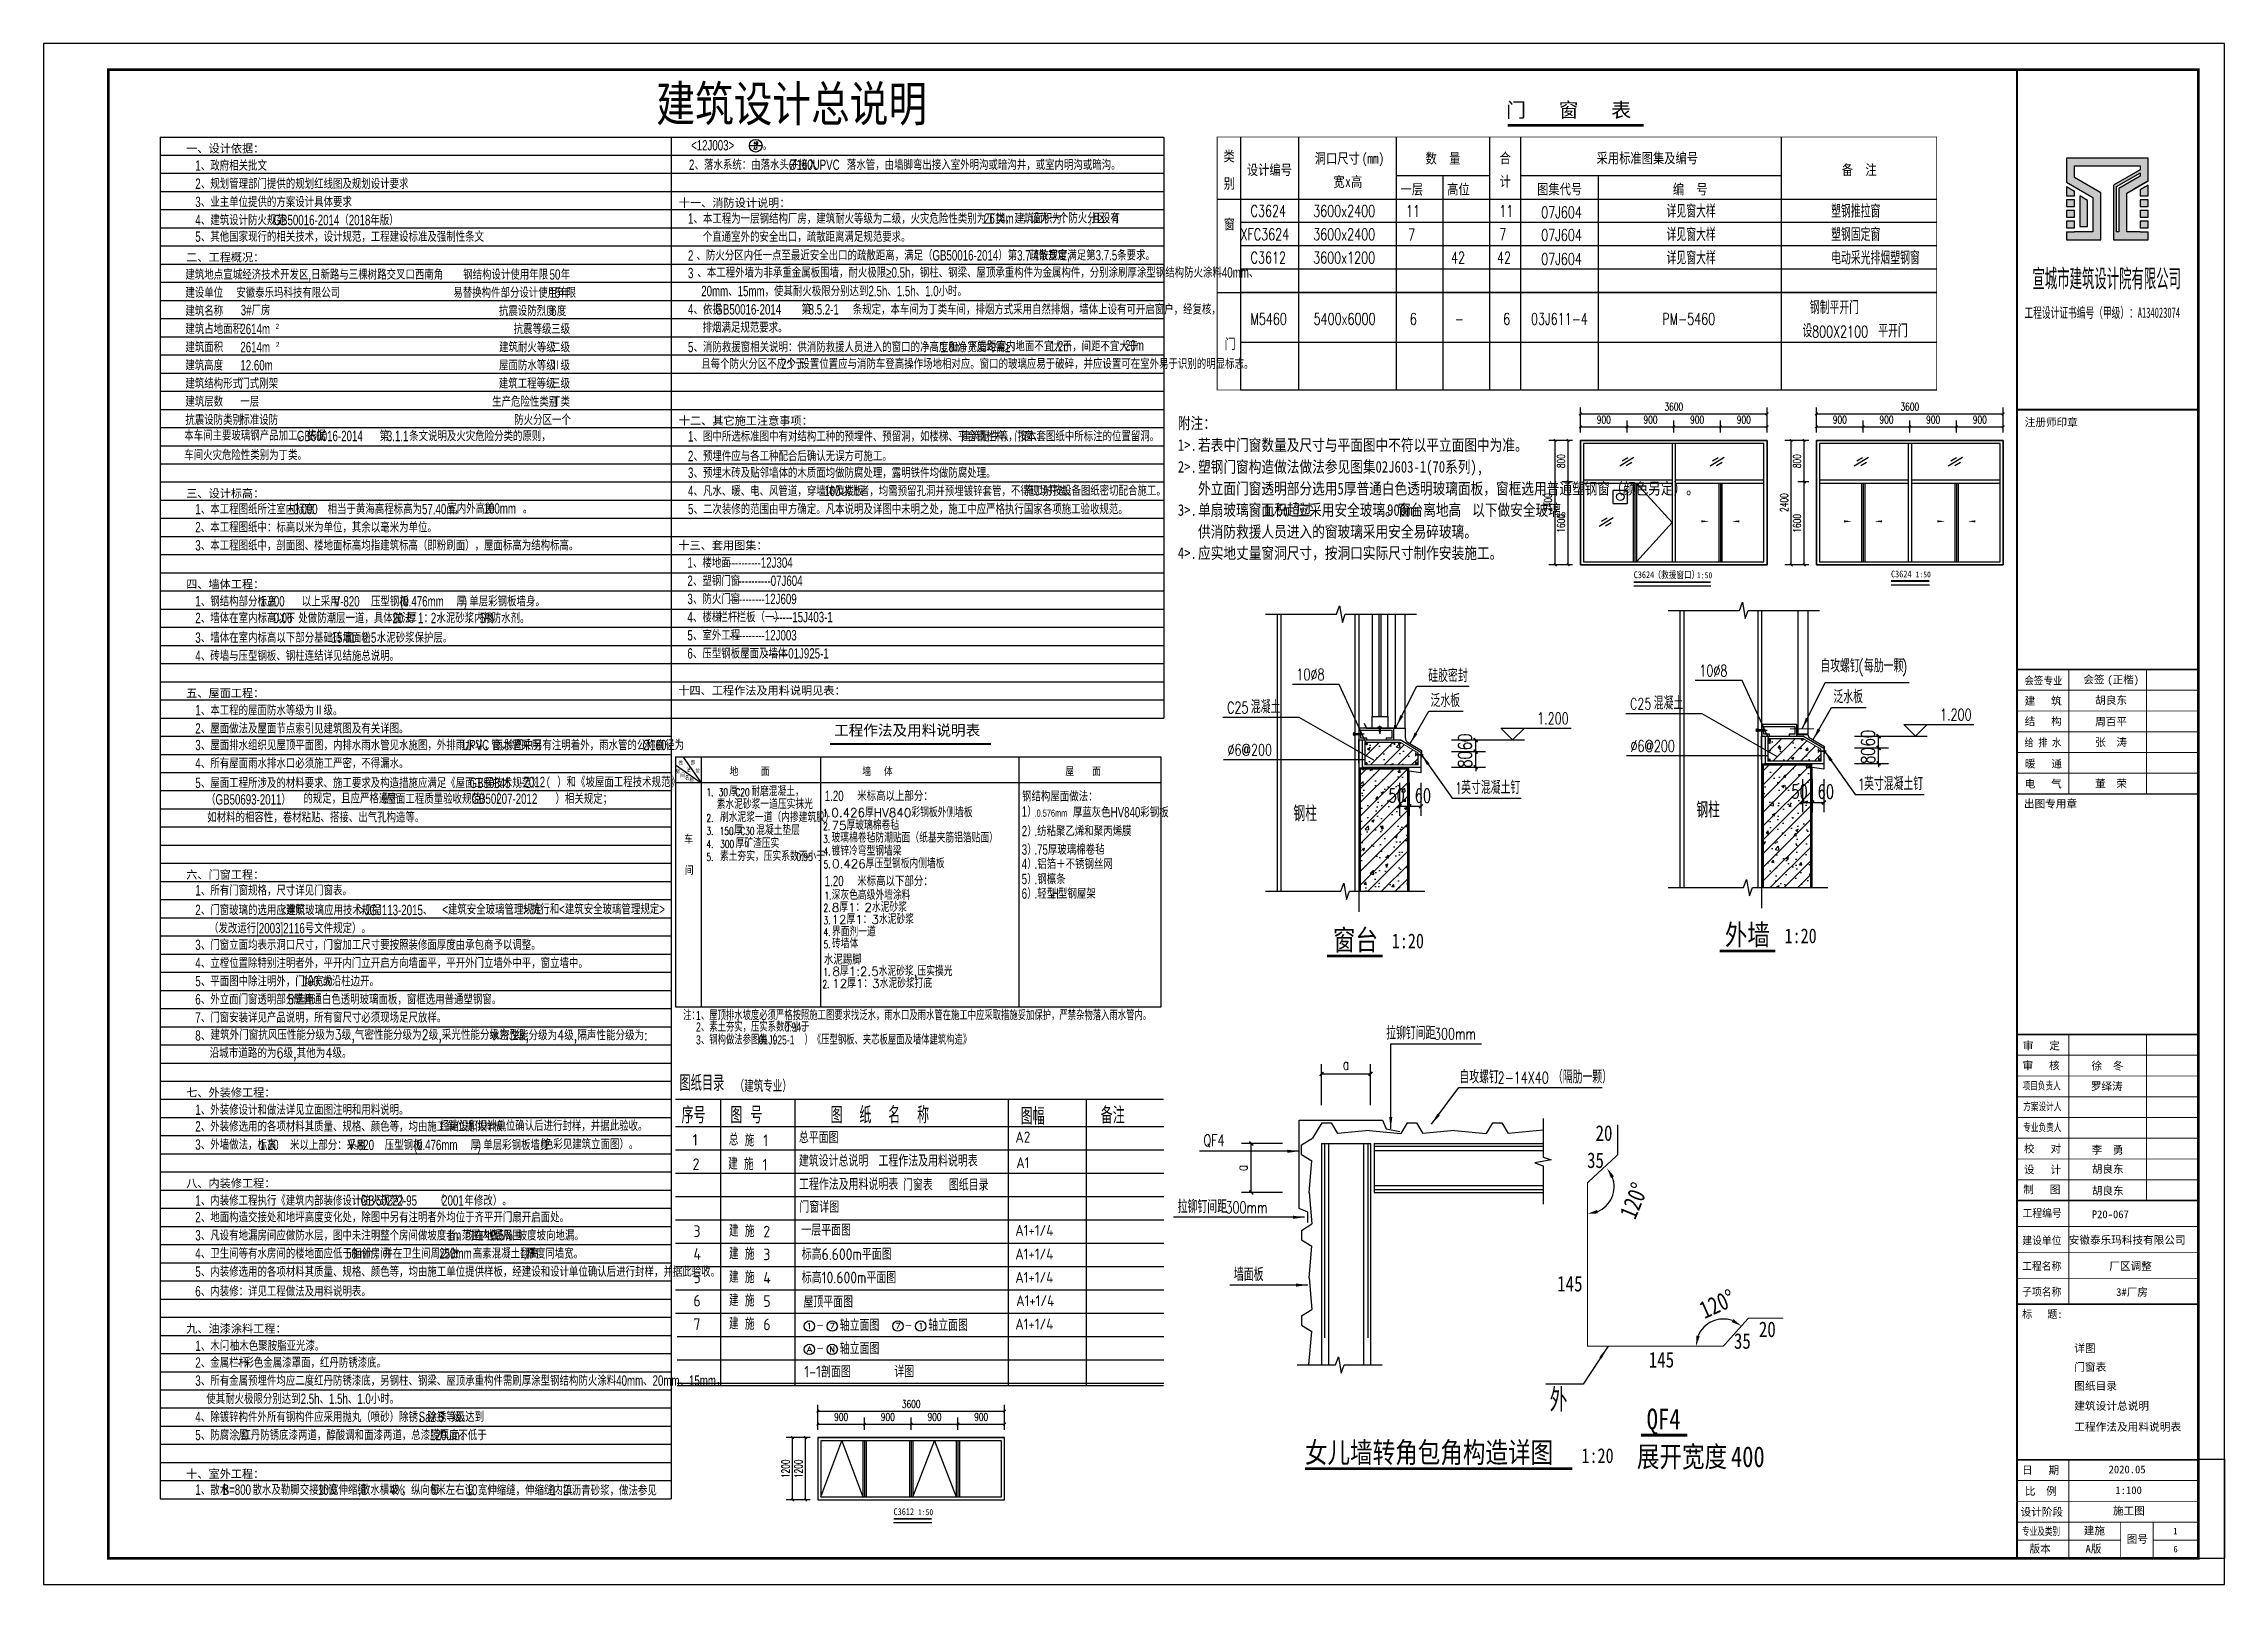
# Model space of a CAD drawing. Extents: x 683431 to 951238, y -788560 to -543702.
# Drawn here: x 799831 to 883931, y -788560 to -729160 of the extents above; entities that cross this region are included whole.
import ezdxf
from ezdxf.enums import TextEntityAlignment as Align

# ---------------------------------------------------------------- set-up
doc = ezdxf.new("R2010")
doc.units = 0
doc.header["$LTSCALE"] = 1000
doc.header["$MEASUREMENT"] = 0
doc.linetypes.add('HIDDEN', pattern=[7.5, 5, -2.5])
for name, color, linetype in [('AXIS', 3, 'Continuous'), ('AXIS_TEXT', 7, 'Continuous'), ('BZ_标准图框', 7, 'Continuous'), ('C型钢', 6, 'Continuous'), ('DIM_SYMB', 3, 'Continuous'), ('DOTE', 1, 'Continuous'), ('PUB_DIM', 3, 'Continuous'), ('PUB_TEXT', 3, 'Continuous'), ('PUB_TITLE', 4, 'Continuous'), ('RAIL', 163, 'Continuous'), ('TK(图框线)', 45, 'Continuous'), ('WALL', 7, 'Continuous'), ('WINDOW', 4, 'Continuous'), ('梁柱', 3, 'Continuous'), ('表格', 7, 'Continuous')]:
    doc.layers.add(name, color=color, linetype=linetype)
doc.layers.add('VHSoft_barcode', color=7, linetype='Continuous', plot=False)
doc.styles.add('-宋体', font='', dxfattribs={"width": 0.8})
doc.styles.add('_TCH_DIM', font='SIMPLEX', dxfattribs={"bigfont": 'GBCBIG'})
doc.styles.add('_TCH_DIM_T3', font='SIMPLEX', dxfattribs={"width": 0.705882, "bigfont": 'GBCBIG'})
doc.styles.add('_TCH_LABEL', font='COMPLEX', dxfattribs={"bigfont": 'GBCBIG'})
doc.styles.add('COMPLEX', font='COMPLEX')
doc.styles.add('HT', font='')
doc.styles.add('hztxt', font='txt', dxfattribs={"height": 10, "bigfont": 'hztxt.shx'})
doc.styles.get("Standard").update_dxf_attribs({"font": 'gbenor.shx', "bigfont": 'gbcbig.shx'})
doc.styles.add('TESD', font='tssdeng.shx', dxfattribs={"width": 0.8, "bigfont": '_hztxt.shx'})
doc.styles.add('YAYA', font='', dxfattribs={"width": 0.8, "height": 1})
doc.styles.add('宋体', font='')
doc.styles.add('设计说明', font='!TSSDENG', dxfattribs={"width": 0.7, "bigfont": '!HZTXT'})
doc.styles.add('黑体', font='')
doc.styles.get('-宋体').set_extended_font_data('SimSun')
doc.styles.get('HT').set_extended_font_data('SimHei')
doc.styles.get('YAYA').set_extended_font_data('SimSun')
doc.styles.get('宋体').set_extended_font_data('SimSun')
doc.styles.get('黑体').set_extended_font_data('SimHei')
doc.dimstyles.new('20&&100', dxfattribs={"dimtxt": 350, "dimasz": 100, "dimexe": 250, "dimexo": 300, "dimgap": 100, "dimtad": 1, "dimdec": 0, "dimlfac": 0.2, "dimzin": 0, "dimdsep": 46, "dimtxsty": '_TCH_DIM_T3', "dimblk": 'ARCHTICK', "dimcen": 0.09, "dimclrt": 7, "dimazin": 2, "dimtfac": 1, "dimtdec": 0, "dimtix": 1, "dimtmove": 2, "dimatfit": 3, "dimfxl": 0, "dimtolj": 1, "dimtzin": 0, "dimarcsym": 0})
doc.dimstyles.new('_TCH_ARCH&&100', dxfattribs={"dimtxt": 297.5, "dimasz": 100, "dimexe": 250, "dimexo": 300, "dimgap": 126.25, "dimtad": 1, "dimdec": 0, "dimzin": 0, "dimdsep": 46, "dimtxsty": '_TCH_DIM_T3', "dimblk": 'ARCHTICK', "dimcen": 0.09, "dimazin": 2, "dimtfac": 1, "dimtdec": 0, "dimtix": 1, "dimtmove": 2, "dimatfit": 3, "dimfxl": 0, "dimtolj": 1, "dimtzin": 0, "dimarcsym": 0})
doc.dimstyles.new('_TCH_ARCH&&50', dxfattribs={"dimtxt": 148.75, "dimasz": 50, "dimexe": 125, "dimexo": 150, "dimgap": 63.125, "dimtad": 1, "dimdec": 0, "dimzin": 0, "dimdsep": 46, "dimtxsty": '_TCH_DIM_T3', "dimblk": 'ARCHTICK', "dimcen": 0.09, "dimazin": 2, "dimtfac": 1, "dimtdec": 0, "dimtix": 1, "dimtmove": 2, "dimatfit": 3, "dimfxl": 0, "dimtolj": 1, "dimtzin": 0, "dimarcsym": 0})
pattern_1 = [(45, (0, 0), (-176.777, 176.777), []), (50, (0, 0), (717.26, -62.752), [75, -825]), (355, (0, 0), (-138.75, 752.19), [60, -660]), (100.451, (59.8, -5.2), (578.51, 689.44), [63.74, -701.14]), (46.184, (0, 200), (1067.24, -165.52), [112.5, -1237.5]), (96.636, (88.9, 186.2), (934.66, 974.12), [95.61, -1051.71]), (351.184, (0, 200), (934.66, 974.12), [90, -990]), (21, (100, 150), (596.907, -402.62), [75, -825]), (326, (100, 150), (243.315, 725.15), [60, -660]), (71.451, (149.74, 116.45), (840.22, 322.53), [63.74, -701.14]), (37.5, (0, 0), (12.16, 332.894), [0, -652, 0, -670, 0, -662.5]), (7.5, (0, 0), (263.07, 394.412), [0, -382, 0, -637, 0, -252.5]), (327.5, (-223, 0), (533.8224, -22.555), [0, -250, 0, -780, 0, -1035]), (317.5, (-323, 0), (583.186, 100.105), [0, -325, 0, -518, 0, -735])]

msp = doc.modelspace()

# ---------------------------------------------------------------- texts
at = {"style": 'hztxt', "width": 0.8}
for s, p in [('沿城市道路的为6级,其他为4级。', (806235.2, -768269.6)), ('建筑外门窗抗风压性能分级为3级,气密性能分级为2级,采光性能分级为3级,', (806268.8, -767570.1)), ('水密性能分级为4级,隔声性能分级为:', (817058.1, -767584.7))]:
    msp.add_text(s, height=400, dxfattribs=at).set_placement(p)
at = {"color": 7}
msp.add_text('图纸目录', height=600, dxfattribs=at).set_placement((824352.3, -769533.8, -1852.2))
for s, height, p in [('序号', 643.4, (824431.8, -770791.8, 3159)), ('图', 643.4, (826312.9, -770787.9, 3159)), ('号', 643.4, (827083.9, -770787.9, 3159)), ('图', 643.4, (830177.6, -770790, 3864.1)), ('纸', 643.4, (831290.5, -770790, 3864.1)), ('名', 643.4, (832403.4, -770790, 3864.1)), ('称', 643.4, (833516.4, -770790, 3864.1)), ('图幅', 643.4, (837510.6, -770833.8, -3765.4)), ('备注', 643.4, (840596.9, -770800.6, -4170.9)), ('A2', 425, (837306.9, -771528.5, -2446.8)), ('A1', 425, (837341, -772515.6, -2956.1)), ('A1+1/4', 425, (837302.8, -775125, -4827.3)), ('A1+1/4', 425, (837302.8, -776036, -4827.3)), ('A1+1/4', 425, (837302.8, -776935.9, -4827.3)), ('A1+1/4', 425, (837335.6, -777835.8, -4632.7)), ('A1+1/4', 425, (837302.8, -778735.8, -4627.1))]:
    msp.add_text(s, height=height).set_placement(p)
at = {"layer": 'PUB_TEXT'}
for s, height, style, width, p in [('建筑设计总说明', 1367.09, 'YAYA', 0.8, (823460.2, -732160.5)), ('<12J003>', 400, '设计说明', 0.7, (824798.3, -733278.8)), ('。', 400, '设计说明', 0.7, (827563.8, -733278.8)), ('类', 398.7, 'YAYA', 0.8, (845329.3, -733698)), ('洞口尺寸', 398.73, 'YAYA', 0.8, (848849.8, -733784.2)), ('(mm)', 398.73, 'YAYA', 0.8, (850664.5, -733784.2)), ('数', 398.7, 'YAYA', 0.8, (853124.7, -733784.2)), ('量', 398.7, 'YAYA', 0.8, (854032.1, -733784.2)), ('合', 398.7, 'YAYA', 0.8, (855980.2, -733773)), ('采用标准图集及编号', 398.73, 'YAYA', 0.8, (859718.1, -733773)), ('1', 400, '设计说明', 0.7, (805679.7, -734060.5)), ('、政府相关批文', 400, '设计说明', 0.7, (805895.1, -734060.5)), ('2', 400, '设计说明', 0.7, (824718.3, -734030.7)), ('、落水系统：由落水头子接入', 400, '设计说明', 0.7, (824933.6, -734030.7)), ('%%c160UPVC', 400, '设计说明', 0.7, (828573.6, -734030.7)), ('落水管，由墙脚弯出接入室外明沟或暗沟井，或室内明沟或暗沟。', 400, '设计说明', 0.7, (830808.6, -734030.7)), ('设计编号', 398.73, 'YAYA', 0.8, (846231.7, -734223)), ('备', 398.7, 'YAYA', 0.8, (869177.4, -734223)), ('注', 398.7, 'YAYA', 0.8, (870084.7, -734223)), ('2', 400, '设计说明', 0.7, (805679.7, -734760.5)), ('、规划管理部门提供的规划红线图及规划设计要求', 400, '设计说明', 0.7, (805895.1, -734760.5)), ('、业主单位提供的方案设计具体要求', 400, '设计说明', 0.7, (805895.1, -735460.5)), ('别', 398.7, 'YAYA', 0.8, (845340.8, -734748)), ('宽', 398.7, 'YAYA', 0.8, (849570.2, -734684.2)), ('x', 398.7, 'YAYA', 0.8, (850023.9, -734684.2)), ('高', 398.7, 'YAYA', 0.8, (850250.7, -734684.2)), ('一层', 398.73, 'YAYA', 0.8, (852159.5, -734973)), ('高位', 398.73, 'YAYA', 0.8, (853957.8, -734973)), ('计', 398.7, 'YAYA', 0.8, (855979.3, -734673)), ('图集代号', 398.73, 'YAYA', 0.8, (857425.4, -734973)), ('编', 398.7, 'YAYA', 0.8, (862660.4, -734973)), ('号', 398.7, 'YAYA', 0.8, (863567.7, -734973)), ('4', 400, '设计说明', 0.7, (805679.7, -736160.5)), ('3', 400, '设计说明', 0.7, (805679.7, -735460.5)), ('、建筑设计防火规范', 400, '设计说明', 0.7, (805895.1, -736160.5)), ('GB50016-2014（2018年版）', 400, '设计说明', 0.7, (808695.1, -736160.5)), ('设为一个防火分区', 400, '设计说明', 0.7, (837892.2, -736088.6)), ('且设有', 400, '设计说明', 0.7, (840239.9, -736088.6)), ('4', 400, '设计说明', 0.7, (841079.9, -736088.6)), ('窗', 398.7, 'YAYA', 0.8, (845339.9, -736323)), ('C3624', 446.25, '_TCH_LABEL', 0.705882, (846377.5, -735833.6)), ('3600x2400', 446.25, '_TCH_LABEL', 0.705882, (848792.5, -735833.6)), ('11', 446.25, '_TCH_LABEL', 0.705882, (852370, -735833.6)), ('11', 446.25, '_TCH_LABEL', 0.705882, (855970, -735833.6)), ('07J604', 446.25, '_TCH_LABEL', 0.705882, (857586.6, -735885.9)), ('5', 400, '设计说明', 0.7, (805679.7, -736800.6)), ('、其他国家现行的相关技术，设计规范，工程建设标准及强制性条文', 400, '设计说明', 0.7, (805895.1, -736800.6)), ('个直通室外的安全出口，疏散距离满足规范要求。', 400, '设计说明', 0.7, (825254.1, -736803.8)), (',', 400, '设计说明', 0.7, (840132.2, -736088.6)), ('XFC3624', 446.25, '_TCH_LABEL', 0.705882, (845987.5, -736733.6)), ('3600x2400', 446.25, '_TCH_LABEL', 0.705882, (848792.5, -736733.6)), ('7', 446.2, '_TCH_LABEL', 0.705882, (852449.5, -736745.3)), ('7', 446.2, '_TCH_LABEL', 0.705882, (855970, -736733.6)), ('07J604', 446.25, '_TCH_LABEL', 0.705882, (857586.6, -736764.6)), ('2', 400, '设计说明', 0.7, (824679.7, -737529.7)), ('、防火分区内任一点至最近安全出口的疏散距离，满足（GB50016-2014）第3.7.4条规定,', 400, '设计说明', 0.7, (825007.9, -737521.6)), ('疏散宽度满足第3.7.5条要求。', 400, '设计说明', 0.7, (837853.9, -737517)), ('C3612', 446.25, '_TCH_LABEL', 0.705882, (846377.5, -737633.6)), ('3600x1200', 446.25, '_TCH_LABEL', 0.705882, (848792.5, -737633.6)), ('42', 446.25, '_TCH_LABEL', 0.705882, (854108.8, -737633.6)), ('42', 446.25, '_TCH_LABEL', 0.705882, (855880.1, -737633.6)), ('07J604', 446.25, '_TCH_LABEL', 0.705882, (857586.6, -737685.9)), ('建筑地点', 400, '设计说明', 0.7, (805297.9, -738260.5)), ('钢结构设计使用年限', 400, '设计说明', 0.7, (816011.4, -738260.5)), ('3', 400, '设计说明', 0.7, (824679.7, -738203.8)), ('、本工程外墙为非承重金属板围墙，耐火极限≥0.5h，钢柱、钢梁、屋顶承重构件为金属构件，分别涂刷厚涂型钢结构防火涂料40mm、', 400, '设计说明', 0.7, (825043.6, -738182.5)), ('建设单位', 400, '设计说明', 0.7, (805297.9, -738960.5)), ('建筑名称', 400, '设计说明', 0.7, (805297.9, -739660.5)), ('易替换构件部分设计使用年限', 400, '设计说明', 0.7, (815631.1, -738960.5)), ('抗震设防烈度', 400, '设计说明', 0.7, (817389.1, -739660.5)), ('4', 400, '设计说明', 0.7, (824679.7, -739603.8)), ('、依据', 400, '设计说明', 0.7, (824895.1, -739603.8)), ('20mm、15mm，使其耐火极限分别达到2.5h、1.5h、1.0小时。', 400, '设计说明', 0.7, (825191.3, -738898.2)), ('GB50016-2014', 400, '设计说明', 0.7, (825735.1, -739603.8)), ('第', 400, '设计说明', 0.7, (829053, -739603.8)), ('8.5.2-1', 400, '设计说明', 0.7, (829333, -739603.8)), ('条规定，本车间为丁类车间，排烟方式采用自然排烟，墙体上设有可开启窗户，经复核，', 400, '设计说明', 0.7, (831033.6, -739603.8)), ('建筑占地面积', 400, '设计说明', 0.7, (805297.9, -740360.5)), ('抗震等级', 400, '设计说明', 0.7, (817958, -740360.5)), ('排烟满足规范要求。', 400, '设计说明', 0.7, (825244.1, -740303.8)), ('M5460', 446.25, '_TCH_LABEL', 0.705882, (846370, -739996.1)), ('5400x6000', 446.25, '_TCH_LABEL', 0.705882, (848807.5, -739996.1)), ('6', 446.2, '_TCH_LABEL', 0.705882, (852520, -739996.1)), ('-', 446.2, '_TCH_LABEL', 0.705882, (854252.5, -739996.1)), ('6', 446.2, '_TCH_LABEL', 0.705882, (856120, -739996.1)), ('03J611-4', 446.25, '_TCH_LABEL', 0.705882, (857192.5, -739996.1)), ('PM-5460', 446.25, '_TCH_LABEL', 0.705882, (862255, -739996.1)), ('800X2100', 446.25, '_TCH_LABEL', 0.705882, (868030.5, -740485.5)), ('建筑面积', 400, '设计说明', 0.7, (805297.9, -741060.5)), ('建筑耐火等级', 400, '设计说明', 0.7, (817395, -741060.5)), ('5', 400, '设计说明', 0.7, (824679.7, -741057.3)), ('、消防救援窗相关说明：供消防救援人员进入的窗口的净高度和净宽度均需≥', 400, '设计说明', 0.7, (824895.1, -741057.3)), ('1.0m', 400, '设计说明', 0.7, (834415.1, -741057.3)), ('，', 400, '设计说明', 0.7, (835276.7, -741057.3)), ('下沿距室内地面不宜大于', 400, '设计说明', 0.7, (835488.8, -741025.3)), ('1.2m', 400, '设计说明', 0.7, (838634.5, -741028)), ('，间距不宜大于', 400, '设计说明', 0.7, (839496.1, -741028)), ('20m', 400, '设计说明', 0.7, (841535.5, -740993.5)), ('门', 398.7, 'YAYA', 0.8, (845370.9, -740935.5)), ('建筑高度', 400, '设计说明', 0.7, (805297.9, -741760.5)), ('屋面防水等级', 400, '设计说明', 0.7, (817394.6, -741760.5)), ('且每个防火分区不应少于', 400, '设计说明', 0.7, (825192.1, -741703.8)), ('2', 400, '设计说明', 0.7, (828272.1, -741703.8)), ('个，', 400, '设计说明', 0.7, (828487.5, -741703.8)), ('设置位置应与消防车登高操作场地相对应。窗口的玻璃应易于破碎，并应设置可在室外易于识别的明显标志。', 400, '设计说明', 0.7, (829015.3, -741703.8)), ('建筑结构形式', 400, '设计说明', 0.7, (805297.9, -742460.5)), ('建筑工程等级', 400, '设计说明', 0.7, (817387.5, -742460.5)), ('抗震设防类别', 400, '设计说明', 0.7, (805297.9, -743860.5)), ('建筑层数', 400, '设计说明', 0.7, (805297.9, -743160.5)), ('生产危险性类别', 400, '设计说明', 0.7, (817128, -743160.5)), ('防火分区', 400, '设计说明', 0.7, (817979.1, -743860.5)), ('1', 400, '设计说明', 0.7, (824679.7, -744500.6)), ('、图中所选标准图中有对结构工种的预埋件、预留洞，如楼梯、平台钢栏杆、门窗、', 400, '设计说明', 0.7, (824895.1, -744500.6)), ('建筑配件等，按本套图纸中所标注的位置留洞。', 400, '设计说明', 0.7, (835207.7, -744495.5)), ('附注：', 448.1, 'HT', 0.8, (843572.4, -744019.2)), ('2', 400, '设计说明', 0.7, (824679.7, -745260.5)), ('、预埋件应与各工种配合后确认无误方可施工。', 400, '设计说明', 0.7, (824895.1, -745260.5)), ('1>.', 448.1, 'HT', 0.8, (843572.4, -744859.2)), ('若表中门窗数量及尺寸与平面图中不符以平立面图中为准。', 448.101, 'HT', 0.8, (844350.2, -744859.2)), ('3', 400, '设计说明', 0.7, (824679.7, -745903.8)), ('、预埋木砖及贴邻墙体的木质面均做防腐处理，露明铁件均做防腐处理。', 400, '设计说明', 0.7, (824895.1, -745903.8)), ('2>.', 448.1, 'HT', 0.8, (843572.4, -745699.2)), ('塑钢门窗构造做法做法参见图集02J603-1(70系列),', 448.101, 'HT', 0.8, (844350.2, -745699.2)), ('4', 400, '设计说明', 0.7, (824679.7, -746603.8)), ('、凡水、暖、电、风管道，穿墙体及楼板', 400, '设计说明', 0.7, (824895.1, -746603.8)), ('100', 400, '设计说明', 0.7, (829935.1, -746603.8)), ('以上者，均需预留孔洞并预埋镀锌套管，不得现场开凿。', 400, '设计说明', 0.7, (830581.3, -746603.8)), ('施工时按设备图纸密切配合施工。', 400, '设计说明', 0.7, (837647.4, -746591.3)), ('外立面门窗透明部分选用5厚普通白色透明玻璃面板，窗框选用普通塑钢窗（颜色另定）。', 448.101, 'HT', 0.8, (844350.2, -746537)), ('2', 400, '设计说明', 0.7, (805679.7, -748003.8)), ('1', 400, '设计说明', 0.7, (805679.7, -747303.8)), ('、本工程图纸所注室内标高', 400, '设计说明', 0.7, (805895.1, -747303.8)), ('、本工程图纸中：标高以米为单位，其余以毫米为单位。', 400, '设计说明', 0.7, (805895.1, -748003.8)), ('%%p0.000', 400, '设计说明', 0.7, (809255.1, -747303.8)), ('相当于黄海高程标高为57.40m，', 400, '设计说明', 0.7, (810783.2, -747303.8)), ('室内外高差', 400, '设计说明', 0.7, (815398.4, -747281.7)), ('100mm', 400, '设计说明', 0.7, (816798.4, -747281.7)), ('。', 400, '设计说明', 0.7, (818313.8, -747281.7)), ('5', 400, '设计说明', 0.7, (824679.7, -747303.8)), ('、二次装修的范围由甲方确定。凡本说明及详图中未明之处，施工中应严格执行国家各项施工验收规范。', 400, '设计说明', 0.7, (824895.1, -747303.8)), ('3>.', 448.1, 'HT', 0.8, (843572.4, -747363)), ('单扇玻璃窗面积超过', 448.1, 'HT', 0.8, (844350.2, -747363)), ('1.5m', 448.1, 'HT', 0.8, (846904.5, -747363)), ('2', 224.1, 'HT', 0.8, (848057.3, -747063)), ('应采用安全玻璃。窗台离地高', 448.101, 'HT', 0.8, (848144, -747363)), ('900mm', 448.1, 'HT', 0.8, (851642.1, -747363)), ('以下做安全玻璃。', 448.1, 'HT', 0.8, (854922.3, -747363)), ('3', 400, '设计说明', 0.7, (805679.7, -748703.8)), ('、本工程图纸中，剖面图、楼地面标高均指建筑标高（即粉刷面），屋面标高为结构标高。', 400, '设计说明', 0.7, (805895.1, -748703.8)), ('供消防救援人员进入的窗玻璃采用安全易碎玻璃。', 448.101, 'HT', 0.8, (844350.2, -748200.7)), ('1', 400, '设计说明', 0.7, (824657.8, -749368.9)), ('、楼地面', 400, '设计说明', 0.7, (824873.2, -749368.9)), ('------------12J304', 400, '设计说明', 0.7, (825993.2, -749368.9)), ('4>.', 448.1, 'HT', 0.8, (843572.4, -749024.3)), ('应实地丈量窗洞尺寸，按洞口实际尺寸制作安装施工。', 448.101, 'HT', 0.8, (844350.2, -749024.3)), ('2', 400, '设计说明', 0.7, (824657.8, -750068.9)), ('、塑钢门窗', 400, '设计说明', 0.7, (824873.2, -750068.9)), ('----------07J604', 400, '设计说明', 0.7, (826624.3, -750068.9)), ('C3624', 264.35, '-宋体', 0.8, (861151.5, -749768.3)), ('（救援窗口）', 264.35, '-宋体', 0.8, (861907.6, -749768.3)), ('1:50', 226.58, '-宋体', 0.8, (863589.7, -749768.3)), ('C3624', 264.35, '-宋体', 0.8, (871074.7, -749739.5)), ('1:50', 226.58, '-宋体', 0.8, (872020.8, -749739.5)), ('1', 400, '设计说明', 0.7, (805679.7, -750860.5)), ('、钢结构部分标高', 400, '设计说明', 0.7, (805895.1, -750860.5)), ('1.200', 400, '设计说明', 0.7, (808187.3, -750859.4)), ('以上采用', 400, '设计说明', 0.7, (809789.4, -750860.5)), ('V-820', 400, '设计说明', 0.7, (811017, -750860.5)), ('压型钢板', 400, '设计说明', 0.7, (812456.4, -750860.5)), ('(0.476mm', 400, '设计说明', 0.7, (813576.4, -750860.5)), ('厚', 400, '设计说明', 0.7, (815752.7, -750860.5)), (')', 400, '设计说明', 0.7, (816032.7, -750860.5)), ('单层彩钢板墙身。', 400, '设计说明', 0.7, (816248.1, -750860.5)), ('3', 400, '设计说明', 0.7, (824657.8, -750768.9)), ('、防火门窗', 400, '设计说明', 0.7, (824873.2, -750768.9)), ('-----------12J609', 400, '设计说明', 0.7, (826273.2, -750768.9)), ('2', 400, '设计说明', 0.7, (805679.7, -751503.8)), ('、墙体在室内标高以下', 400, '设计说明', 0.7, (805895.1, -751503.8)), ('、墙体在室内标高以下部分基础砖墙面粉', 400, '设计说明', 0.7, (805895.1, -752260.5)), ('0.06', 400, '设计说明', 0.7, (808695.1, -751503.8)), ('处做防潮层一道，具体做法：', 400, '设计说明', 0.7, (809653.7, -751503.8)), ('厚', 400, '设计说明', 0.7, (811365.9, -752260.5)), ('水泥砂浆保护层。', 400, '设计说明', 0.7, (812679.7, -752260.5)), ('20', 400, '设计说明', 0.7, (813282.9, -751503.8)), ('厚', 400, '设计说明', 0.7, (813855.8, -751503.8)), ('1', 400, '设计说明', 0.7, (814268.4, -751503.8)), ('：', 400, '设计说明', 0.7, (814483.8, -751503.8)), ('2', 400, '设计说明', 0.7, (814763.8, -751503.8)), ('水泥砂浆内掺', 400, '设计说明', 0.7, (814979.2, -751503.8)), ('5%', 400, '设计说明', 0.7, (816659.2, -751503.8)), ('防水剂。', 400, '设计说明', 0.7, (817111.5, -751503.8)), ('4', 400, '设计说明', 0.7, (824657.8, -751468.9)), ('5', 400, '设计说明', 0.7, (824657.8, -752168.9)), ('、楼梯', 400, '设计说明', 0.7, (824873.2, -751468.9)), ('、室外工程', 400, '设计说明', 0.7, (824873.2, -752168.9)), ('栏杆', 400, '设计说明', 0.7, (825854.3, -751468.9)), ('-----------12J003', 400, '设计说明', 0.7, (826273.2, -752168.9)), ('栏板（一）', 400, '设计说明', 0.7, (826555.4, -751468.9)), ('------15J403-1', 400, '设计说明', 0.7, (827955.4, -751468.9)), ('4', 400, '设计说明', 0.7, (805679.7, -752960.5)), ('3', 400, '设计说明', 0.7, (805679.7, -752260.5)), ('、砖墙与压型钢板、钢柱连结详见结施总说明。', 400, '设计说明', 0.7, (805895.1, -752960.5)), ('15', 400, '设计说明', 0.7, (810935.1, -752260.5)), ('1', 400, '设计说明', 0.7, (811645.9, -752260.5)), ('：', 400, '设计说明', 0.7, (811861.3, -752260.5)), ('2.5', 400, '设计说明', 0.7, (812141.3, -752260.5)), ('6', 400, '设计说明', 0.7, (824657.8, -752868.9)), ('、压型钢板屋面及墙体', 400, '设计说明', 0.7, (824873.2, -752868.9)), ('-------01J925-1', 400, '设计说明', 0.7, (827673.2, -752868.9)), ('1', 400, '设计说明', 0.7, (805679.7, -755060.5)), ('、本工程的屋面防水等级为Ⅱ级。', 400, '设计说明', 0.7, (805895.1, -755060.5)), ('3', 400, '设计说明', 0.7, (805679.7, -756403.8)), ('2', 400, '设计说明', 0.7, (805679.7, -755760.5)), ('、屋面做法及屋面节点索引见建筑图及有关详图。', 400, '设计说明', 0.7, (805895.1, -755760.5)), ('、屋面排水组织见屋顶平面图，内排水雨水管见水施图，外排雨水斗，雨水管采用', 400, '设计说明', 0.7, (805895.1, -756403.8)), ('UPVC', 400, '设计说明', 0.7, (815975.1, -756403.8)), ('管，', 400, '设计说明', 0.7, (817091.7, -756403.8)), ('除图中另有注明着外，雨水管的公称直径为', 400, '设计说明', 0.7, (817611.9, -756402.7)), ('%%c160', 400, '设计说明', 0.7, (822931.9, -756402.7)), ('4', 400, '设计说明', 0.7, (805679.7, -757103.8)), ('、所有屋面雨水排水口必须施工严密，不得漏水。', 400, '设计说明', 0.7, (805895.1, -757103.8)), ('。', 400, '设计说明', 0.7, (823896.5, -756402.7)), ('5', 400, '设计说明', 0.7, (805679.7, -757860.5)), ('、屋面工程所涉及的材料要求、施工要求及构造措施应满足《屋面工程技术规范》（', 400, '设计说明', 0.7, (805895.1, -757860.5)), ('GB50345', 400, '设计说明', 0.7, (816255.1, -757860.5)), ('-2012', 400, '设计说明', 0.7, (818212.4, -757826.2)), ('）和《坡屋面工程技术规范》', 400, '设计说明', 0.7, (819637, -757826.2)), ('（GB50693-2011）', 400, '设计说明', 0.7, (806096.8, -758496.4)), ('的规定，且应严格遵守', 400, '设计说明', 0.7, (809848.6, -758455.9)), ('《屋面工程质量验收规范》（', 400, '设计说明', 0.7, (812690.9, -758470.5)), ('GB50207-2012', 400, '设计说明', 0.7, (816330.9, -758470.5)), ('）相关规定；', 400, '设计说明', 0.7, (819572, -758470.5)), ('1.', 297.5, '_TCH_LABEL', 0.705882, (825392.9, -758169.1)), ('30', 297.5, '_TCH_LABEL', 0.705882, (825862.9, -758169.1)), ('C20', 297.5, '_TCH_LABEL', 0.705882, (826508.7, -758169.1)), ('1.20', 400, '设计说明', 0.7, (829954, -758363.1)), ('米标高以上部分：', 400, '设计说明', 0.7, (831206.9, -758363.1)), ('钢结构屋面做法：', 400, '设计说明', 0.7, (837564.4, -758379)), ('1', 400, '设计说明', 0.7, (837548.9, -758968.4)), ('）', 400, '设计说明', 0.7, (837764.3, -758968.4)), ('厚蓝灰色HV840彩钢板', 400, '设计说明', 0.7, (839523.6, -758993)), ('如材料的相容性，卷材粘贴、搭接、出气孔构造等。', 400, '设计说明', 0.7, (806140.3, -759186.3)), ('2.', 297.5, '_TCH_LABEL', 0.705882, (825392.9, -759167.7)), ('3.', 297.5, '_TCH_LABEL', 0.705882, (825392.9, -759667.7)), ('150', 297.5, '_TCH_LABEL', 0.705882, (825902.9, -759667.7)), ('C30', 297.5, '_TCH_LABEL', 0.705882, (826698.7, -759667.7)), ('2.', 297.5, '_TCH_LABEL', 0.705882, (829890.7, -759487.4)), ('1.', 297.5, '_TCH_LABEL', 0.705882, (829890.7, -758971)), ('2', 400, '设计说明', 0.7, (837552.6, -759718.3)), ('）', 400, '设计说明', 0.7, (837768, -759718.3)), ('.0.576mm', 280, '设计说明', 0.7, (838044.3, -758968.4)), ('.纺粘聚乙烯和聚丙烯膜', 400, '设计说明', 0.7, (838040.2, -759716.6)), ('4.', 297.5, '_TCH_LABEL', 0.705882, (825392.9, -760167.7)), ('300', 297.5, '_TCH_LABEL', 0.705882, (825922.9, -760167.7)), ('3.', 297.5, '_TCH_LABEL', 0.705882, (829890.7, -759973.1)), ('4.', 297.5, '_TCH_LABEL', 0.705882, (829909.4, -760455.3)), ('3', 400, '设计说明', 0.7, (837552.6, -760431.8)), ('）', 400, '设计说明', 0.7, (837768, -760431.8)), ('.75厚玻璃棉卷毡', 400, '设计说明', 0.7, (838040.2, -760430.1)), ('5.', 297.5, '_TCH_LABEL', 0.705882, (825392.9, -760667.7)), ('0.95', 297.5, '_TCH_LABEL', 0.705882, (828861.9, -760667.7)), ('5.', 297.5, '_TCH_LABEL', 0.705882, (829909.4, -760955.3)), ('4', 400, '设计说明', 0.7, (837548.9, -760985)), ('）', 400, '设计说明', 0.7, (837764.3, -760985)), ('.', 400, '设计说明', 0.7, (838044.3, -760985)), ('铝箔＋不锈钢丝网', 400, '设计说明', 0.7, (838152, -760985)), ('1', 400, '设计说明', 0.7, (805679.7, -762003.8)), ('、所有门窗规格，尺寸详见门窗表。', 400, '设计说明', 0.7, (805895.1, -762003.8)), ('1.20', 400, '设计说明', 0.7, (829954, -761644.4)), ('1.', 297.5, '_TCH_LABEL', 0.705882, (829943.4, -762153.1)), ('米标高以下部分：', 400, '设计说明', 0.7, (831206.9, -761644.4)), ('5', 400, '设计说明', 0.7, (837548.9, -761567.2)), ('6', 400, '设计说明', 0.7, (837548.9, -762127.6)), ('）', 400, '设计说明', 0.7, (837764.3, -761567.2)), ('）', 400, '设计说明', 0.7, (837764.3, -762127.6)), ('.', 400, '设计说明', 0.7, (838044.3, -761567.2)), ('钢檩条', 400, '设计说明', 0.7, (838152, -761567.2)), ('轻型', 400, '设计说明', 0.7, (838152, -762127.6)), ('H', 400, '设计说明', 0.7, (838712, -762127.6)), ('型钢屋架', 400, '设计说明', 0.7, (838948.9, -762127.6)), ('2', 400, '设计说明', 0.7, (805679.7, -762760.5)), ('、门窗玻璃的选用应遵照', 400, '设计说明', 0.7, (805895.1, -762760.5)), ('<', 400, '设计说明', 0.7, (808975.1, -762760.5)), ('建筑玻璃应用技术规程', 400, '设计说明', 0.7, (809190.5, -762760.5)), ('>JGJ113-2015、', 400, '设计说明', 0.7, (811990.5, -762760.5)), ('<', 400, '设计说明', 0.7, (815206.4, -762739.5)), ('建筑安全玻璃管理规定', 400, '设计说明', 0.7, (815421.8, -762739.5)), ('>', 400, '设计说明', 0.7, (818329.7, -762739.5)), ('执行和<建筑安全玻璃管理规定>', 400, '设计说明', 0.7, (818621.7, -762727.2)), ('2.', 297.5, '_TCH_LABEL', 0.705882, (829909.4, -762626.7)), ('.', 400, '设计说明', 0.7, (838044.3, -762127.6)), ('（发改运行[2003]2116号文件规定）。', 400, '设计说明', 0.7, (806208.3, -763460.5)), ('4.', 297.5, '_TCH_LABEL', 0.705882, (829909.4, -763562.6)), ('3.', 297.5, '_TCH_LABEL', 0.705882, (829909.4, -763109.7)), ('4', 400, '设计说明', 0.7, (805679.7, -764803.8)), ('3', 400, '设计说明', 0.7, (805679.7, -764103.8)), ('、门窗立面均表示洞口尺寸，门窗加工尺寸要按照装修面厚度由承包商予以调整。', 400, '设计说明', 0.7, (805895.1, -764103.8)), ('、立樘位置除特别注明者外，平开内门立开启方向墙面平，平开外门立墙外中平，窗立墙中。', 400, '设计说明', 0.7, (805895.1, -764803.8)), ('水泥踢脚', 400, '设计说明', 0.7, (829923.9, -764665)), ('5.', 297.5, '_TCH_LABEL', 0.705882, (829909.4, -764036)), ('5', 400, '设计说明', 0.7, (805679.7, -765503.8)), ('、平面图中除注明外，门垛宽为', 400, '设计说明', 0.7, (805895.1, -765503.8)), ('100', 400, '设计说明', 0.7, (809815.1, -765503.8)), ('或沿柱边开。', 400, '设计说明', 0.7, (810579.9, -765503.8)), ('2.', 297.5, '_TCH_LABEL', 0.705882, (829865.7, -765569.4)), ('1.', 297.5, '_TCH_LABEL', 0.705882, (829899.7, -765095.8)), ('6', 400, '设计说明', 0.7, (805679.7, -766203.8)), ('、外立面门窗透明部分选用', 400, '设计说明', 0.7, (805895.1, -766203.8)), ('5', 400, '设计说明', 0.7, (809255.1, -766203.8)), ('厚普通白色透明玻璃面板，窗框选用普通塑钢窗。', 400, '设计说明', 0.7, (809470.5, -766203.8)), ('7', 400, '设计说明', 0.7, (805679.7, -766903.8)), ('、门窗安装详见产品说明，所有窗尺寸必须现场足尺放样。', 400, '设计说明', 0.7, (805895.1, -766903.8)), ('8', 400, '设计说明', 0.7, (805679.7, -767600.6)), ('、', 400, '设计说明', 0.7, (805895.1, -767600.6)), ('1', 400, '设计说明', 0.7, (805679.7, -770460.5)), ('、外装修设计和做法详见立面图注明和用料说明。', 400, '设计说明', 0.7, (805895.1, -770460.5)), ('2', 400, '设计说明', 0.7, (805679.7, -771103.8)), ('、外装修选用的各项材料其质量、规格、颜色等，均由施工单位提供样板。', 400, '设计说明', 0.7, (805895.1, -771103.8)), ('经建设和设计单位确认后进行封样，并据此验收。', 400, '设计说明', 0.7, (815108.9, -771077.8)), ('3', 400, '设计说明', 0.7, (805679.7, -771803.8)), ('、外墙做法，标高', 400, '设计说明', 0.7, (805895.1, -771803.8)), ('1.20', 400, '设计说明', 0.7, (808162.7, -771819)), ('米以上部分：采用', 400, '设计说明', 0.7, (809335.3, -771819)), ('V-820', 400, '设计说明', 0.7, (811575.3, -771819)), ('压型钢板', 400, '设计说明', 0.7, (812987.5, -771819)), ('(0.476mm', 400, '设计说明', 0.7, (814107.5, -771819)), ('厚', 400, '设计说明', 0.7, (816293.8, -771819)), (')', 400, '设计说明', 0.7, (816573.8, -771819)), ('单层彩钢板墙身', 400, '设计说明', 0.7, (816789.2, -771819)), ('（色彩见建筑立面图）。', 400, '设计说明', 0.7, (818761.2, -771790.9)), ('1', 400, '设计说明', 0.7, (805679.7, -773960.5)), ('、内装修工程执行《建筑内部装修设计防火规范》', 400, '设计说明', 0.7, (805895.1, -773960.5)), ('GB', 400, '设计说明', 0.7, (812055.1, -773960.5)), ('50222-95', 400, '设计说明', 0.7, (812648.5, -773960.5)), ('（', 400, '设计说明', 0.7, (814919.6, -773960.5)), ('2001', 400, '设计说明', 0.7, (815199.6, -773960.5)), ('年修改）。', 400, '设计说明', 0.7, (816061.2, -773960.5)), ('2', 400, '设计说明', 0.7, (805679.7, -774603.8)), ('、地面构造交接处和地坪高度变化处，除图中另有注明者外均位于齐平开门扇开启面处。', 400, '设计说明', 0.7, (805895.1, -774603.8)), ('3', 400, '设计说明', 0.7, (805679.7, -775303.8)), ('、凡设有地漏房间应做防水层，图中未注明整个房间做坡度者，均在地漏周围', 400, '设计说明', 0.7, (805895.1, -775303.8)), ('1m', 400, '设计说明', 0.7, (815415.1, -775303.8)), ('范围内做', 400, '设计说明', 0.7, (815953.6, -775303.8)), ('0.5%', 400, '设计说明', 0.7, (817073.6, -775303.8)), ('坡度坡向地漏。', 400, '设计说明', 0.7, (818113.6, -775303.8)), ('4', 400, '设计说明', 0.7, (805679.7, -776000.6)), ('、卫生间等有水房间的楼地面应低于相邻房间', 400, '设计说明', 0.7, (805895.1, -776000.6)), ('50mm', 400, '设计说明', 0.7, (811495.1, -776000.6)), ('；并在卫生间周边做', 400, '设计说明', 0.7, (812572, -776000.6)), ('250mm', 400, '设计说明', 0.7, (815092, -776000.6)), ('高素混凝土翻高', 400, '设计说明', 0.7, (816384.3, -776000.6)), (',', 400, '设计说明', 0.7, (818344.3, -776000.6)), ('厚度同墙宽。', 400, '设计说明', 0.7, (818452, -776000.6)), ('5', 400, '设计说明', 0.7, (805679.7, -776703.8)), ('6', 400, '设计说明', 0.7, (805679.7, -777460.5)), ('、内装修选用的各项材料其质量、规格、颜色等，均由施工单位提供样板，经建设和设计单位确认后进行封样，并据此验收。', 400, '设计说明', 0.7, (805895.1, -776703.8)), ('、内装修：详见工程做法及用料说明表。', 400, '设计说明', 0.7, (805895.1, -777460.5)), ('1', 400, '设计说明', 0.7, (805679.7, -779560.5)), ('、木门', 400, '设计说明', 0.7, (805895.1, -779560.5)), ('-', 400, '设计说明', 0.7, (806735.1, -779560.5)), ('柚木色聚胺脂亚光漆。', 400, '设计说明', 0.7, (807015.1, -779560.5)), ('2', 400, '设计说明', 0.7, (805679.7, -780210.1)), ('、金属栏杆', 400, '设计说明', 0.7, (805895.1, -780210.1)), ('-', 400, '设计说明', 0.7, (807295.1, -780210.1)), ('彩色金属漆罩面，红丹防锈漆底。', 400, '设计说明', 0.7, (807575.1, -780210.1)), ('3', 400, '设计说明', 0.7, (805679.7, -780903.8)), ('、所有金属预埋件均应二度红丹防锈漆底，另钢柱、钢梁、屋顶承重构件需刷厚涂型钢结构防火涂料40mm、20mm、15mm，', 400, '设计说明', 0.7, (805895.1, -780903.8)), ('使其耐火极限分别达到2.5h、1.5h、1.0小时。', 400, '设计说明', 0.7, (806103, -781603.8)), ('4', 400, '设计说明', 0.7, (805679.7, -782303.8)), ('、除镀锌构件外所有钢构件应采用抛丸（喷砂）除锈，除锈等级达到', 400, '设计说明', 0.7, (805895.1, -782303.8)), ('Sa2.5', 400, '设计说明', 0.7, (814295.1, -782303.8)), ('级。', 400, '设计说明', 0.7, (815586.6, -782303.8)), ('5', 400, '设计说明', 0.7, (805679.7, -783003.8)), ('、防腐涂层', 400, '设计说明', 0.7, (805895.1, -783003.8)), (':', 400, '设计说明', 0.7, (807295.1, -783003.8)), ('红丹防锈底漆两道，醇酸调和面漆两道，总漆膜厚度不低于', 400, '设计说明', 0.7, (807456.7, -783003.8)), ('120um', 400, '设计说明', 0.7, (814736.7, -783003.8)), ('。', 400, '设计说明', 0.7, (815910.5, -783003.8)), ('1', 400, '设计说明', 0.7, (805679.7, -785110.1)), ('、散水', 400, '设计说明', 0.7, (805895.1, -785110.1)), ('B=800', 400, '设计说明', 0.7, (806735.1, -785110.1)), ('散水及勒脚交接处设', 400, '设计说明', 0.7, (807887.4, -785110.1)), ('10', 400, '设计说明', 0.7, (810407.4, -785110.1)), ('宽伸缩缝', 400, '设计说明', 0.7, (810838.2, -785110.1)), (',', 400, '设计说明', 0.7, (811958.2, -785110.1)), ('散水横坡', 400, '设计说明', 0.7, (812065.9, -785110.1)), ('4%', 400, '设计说明', 0.7, (813185.9, -785110.1)), ('；纵向每', 400, '设计说明', 0.7, (813638.2, -785110.1)), ('6', 400, '设计说明', 0.7, (814758.2, -785110.1)), ('米左右设', 400, '设计说明', 0.7, (814973.6, -785110.1)), ('10', 400, '设计说明', 0.7, (816147.5, -785122.1)), ('宽伸缩缝，伸缩缝内填', 400, '设计说明', 0.7, (816578.2, -785122.1)), ('1', 400, '设计说明', 0.7, (819378.2, -785122.1)), ('：', 400, '设计说明', 0.7, (819593.6, -785122.1)), ('2', 400, '设计说明', 0.7, (819873.6, -785122.1)), ('沥青砂浆，做法参见', 400, '设计说明', 0.7, (820201.3, -785134.4)), ('C3612', 264.35, '-宋体', 0.8, (832609, -785891)), ('1:50', 226.58, '-宋体', 0.8, (833546.7, -785891))]:
    msp.add_text(s, height=height, dxfattribs=dict(at, style=style, width=width)).set_placement(p)
at = {"layer": 'PUB_TEXT', "color": 4, "style": '黑体'}
for s, height, p in [('门', 563.3, (856232.5, -731999.5)), ('窗', 563.3, (858257.8, -731999.5)), ('表', 563.3, (860283.2, -731999.5)), ('一、设计依据：', 315.44, (805329.7, -733360.5)), ('十一、消防设计说明：', 315.44, (824329.7, -735456.9)), ('二、工程概况：', 315.44, (805329.7, -737556.9)), ('十二、其它施工注意事项：', 315.443, (824329.7, -743855.2)), ('三、设计标高：', 315.44, (805329.7, -746660.5)), ('十三、套用图集：', 315.44, (824308, -748660.8)), ('四、墙体工程：', 315.44, (805329.7, -750158.7)), ('五、屋面工程：', 315.44, (805329.7, -754358.7)), ('十四、工程作法及用料说明见表：', 315.443, (824308, -754257.3)), ('工程作法及用料说明表', 413.08, (830314.5, -755838.1)), ('六、门窗工程：', 315.44, (805329.7, -761356.9)), ('七、外装修工程：', 315.44, (805329.7, -769756.9)), ('八、内装修工程：', 315.44, (805329.7, -773256.9)), ('九、油漆涂料工程：', 315.44, (805329.7, -778858.7)), ('十、室外工程：', 315.44, (805329.7, -784458.7))]:
    msp.add_text(s, height=height, dxfattribs=at).set_placement(p)
at = {"layer": 'PUB_TEXT', "style": '_TCH_LABEL'}
for s, height, p, p2 in [('4B', 103.21, (827200.8, -733047.6), (827387.6, -733047.6)), ('A1', 112.08, (827214.1, -733256.8), (827374.2, -733256.8))]:
    msp.add_text(s, height=height, dxfattribs=at).set_placement(p, p2, align=Align.FIT)
at = {"layer": 'PUB_TEXT', "color": 4}
for s, height, style, width, p in [('1', 400, '设计说明', 0.7, (824679.7, -736103.8)), ('、本工程为一层钢结构厂房，建筑耐火等级为二级，火灾危险性类别为丁类，建筑面积为：', 400, '设计说明', 0.7, (824895.1, -736103.8)), ('2614m', 400, '设计说明', 0.7, (836095.1, -736103.8)), ('2', 200, '设计说明', 0.7, (837531.1, -735903.8)), ('，', 400, '设计说明', 0.7, (837572.6, -736103.8)), ('宣城经济技术开发区,日新路与三棵树路交叉口西南角', 400, '设计说明', 0.7, (806764.6, -738260.5)), ('50', 400, '设计说明', 0.7, (819342.8, -738260.5)), ('年', 400, '设计说明', 0.7, (819773.6, -738260.5)), ('安徽泰乐玛科技有限公司', 400, '设计说明', 0.7, (807262.4, -738960.5)), ('3#厂房', 400, '设计说明', 0.7, (807433.2, -739629.7)), ('15', 400, '设计说明', 0.7, (819342.8, -738960.5)), ('度', 400, '设计说明', 0.7, (819621.1, -739660.5)), ('年', 400, '设计说明', 0.7, (819773.6, -738960.5)), ('2614m', 400, '设计说明', 0.7, (807418.3, -740360.5)), ('2', 200, '设计说明', 0.7, (808779.4, -740160.5)), ('三级', 400, '设计说明', 0.7, (819405.7, -740360.5)), ('6', 400, '设计说明', 0.7, (819405.7, -739660.5)), ('2614m', 400, '设计说明', 0.7, (807418.3, -741060.5)), ('2', 200, '设计说明', 0.7, (808794.3, -740860.5)), ('二级', 400, '设计说明', 0.7, (819405.7, -741060.5)), ('12.60m', 400, '设计说明', 0.7, (807418.3, -741760.5)), ('Ⅱ级', 400, '设计说明', 0.7, (819405.7, -741760.5)), ('门式刚架', 400, '设计说明', 0.7, (807418.3, -742460.5)), ('三级', 400, '设计说明', 0.7, (819405.7, -742460.5)), ('标准设防', 400, '设计说明', 0.7, (807418.3, -743860.5)), ('一层', 400, '设计说明', 0.7, (807418.3, -743160.5)), ('丁类', 400, '设计说明', 0.7, (819405.7, -743160.5)), ('一个', 400, '设计说明', 0.7, (819436.8, -743860.5)), ('本车间主要玻璃钢产品加工，依据', 400, '设计说明', 0.7, (805253.6, -744462.9)), ('GB50016-2014', 400, '设计说明', 0.7, (809598.6, -744487.1)), ('第', 400, '设计说明', 0.7, (812786.2, -744487.1)), ('3.1.1', 400, '设计说明', 0.7, (813066.2, -744487.1)), ('条文说明及火灾危险分类的原则，', 400, '设计说明', 0.7, (813927.8, -744487.1)), ('车间火灾危险性类别为丁类。', 400, '设计说明', 0.7, (805253.6, -745219.6)), ('做', 151.9, 'YAYA', 0.8, (824315.9, -756961.6)), ('部', 151.9, 'YAYA', 0.8, (824783.1, -756943)), ('房', 151.9, 'YAYA', 0.8, (824207.3, -757286.3)), ('间', 151.9, 'YAYA', 0.8, (824385.1, -757436.3)), ('名', 151.9, 'YAYA', 0.8, (824560.9, -757532.7)), ('法', 151.9, 'YAYA', 0.8, (824615.1, -757232.6)), ('称', 151.9, 'YAYA', 0.8, (824735.7, -757621)), ('位', 151.9, 'YAYA', 0.8, (824970.3, -757259.9)), ('地', 303.8, 'YAYA', 0.8, (826281.2, -757363.1)), ('面', 303.8, 'YAYA', 0.8, (827491, -757363.1)), ('墙   体', 303.8, 'YAYA', 0.8, (831400.9, -757365.1)), ('屋', 303.8, 'YAYA', 0.8, (839232, -757363.1)), ('面', 303.8, 'YAYA', 0.8, (840269, -757363.1)), ('车', 303.8, 'YAYA', 0.8, (824535.6, -759975.5)), ('间', 303.8, 'YAYA', 0.8, (824557.2, -761175.5)), ('注：', 353.33, '设计说明', 0.7, (824492.9, -766805.4)), ('2', 353.3, '设计说明', 0.7, (824991.5, -767251)), ('1', 353.3, '设计说明', 0.7, (824987.6, -766805.4)), ('、屋顶排水坡度必须严格按照施工图要求找泛水，雨水口及雨水管在施工中应采取措施妥加保护，严禁杂物落入雨水管内。', 353.333, '设计说明', 0.7, (825177.8, -766805.4)), ('、素土夯实，压实系数不小于', 353.333, '设计说明', 0.7, (825181.7, -767251)), ('0.94', 353.33, '设计说明', 0.7, (828397.1, -767251)), ('3', 353.3, '设计说明', 0.7, (824991.5, -767746.6)), ('、钢构做法参图集（', 353.33, '设计说明', 0.7, (825181.7, -767746.6)), ('01J925-1', 353.33, '设计说明', 0.7, (827407.7, -767746.6)), ('。', 353.3, '设计说明', 0.7, (829063, -767251)), ('）《压型钢板、夹芯板屋面及墙体建筑构造》', 353.333, '设计说明', 0.7, (829173.4, -767746.6)), ('。', 353.3, '设计说明', 0.7, (834020.1, -767746.6))]:
    msp.add_text(s, height=height, dxfattribs=dict(at, style=style, width=width)).set_placement(p)
at = {"layer": 'PUB_TEXT', "style": '_TCH_LABEL'}
for s, height, p in [('详见窗大样', 506.38, (862418.9, -735873)), ('塑钢推拉窗', 506.38, (868765.2, -735873)), ('详见窗大样', 506.38, (862418.9, -736773)), ('塑钢固定窗', 506.38, (868765.2, -736773)), ('详见窗大样', 506.38, (862418.9, -737673)), ('电动采光排烟塑钢窗', 506.38, (868765.2, -737673)), ('钢制平开门', 506.38, (867942.2, -739585.5)), ('设', 506.4, (867661.9, -740485.5)), ('平开门', 506.38, (870580.5, -740485.5)), ('素水泥砂浆一道压实抹光', 337.589, (825785.6, -758664.3)), ('厚', 337.6, (826262.9, -758169.1)), ('耐磨混凝土，', 337.59, (827118.7, -758169.1)), ('刷水泥浆一道（内掺建筑胶）', 337.589, (825912.9, -759167.7)), ('厚', 337.6, (826452.9, -759667.7)), ('混凝土垫层', 337.59, (827308.7, -759667.7)), ('0.426厚HV840彩钢板外侧墙板', 337.589, (830207.9, -758977.9)), ('75厚玻璃棉卷毡', 337.59, (830217.4, -759471.6)), ('厚矿渣压实', 337.59, (826512.9, -760167.7)), ('镀锌冷弯型钢墙梁', 337.59, (830216.5, -760465.3)), ('玻璃棉卷毡防潮贴面（纸基夹筋铝箔贴面）', 337.589, (830217.4, -759957.3)), ('素土夯实，压实系数不小于', 337.589, (825912.9, -760667.7)), ('0.426厚压型钢板内侧墙板', 337.589, (830234.4, -760947.8)), ('深灰色高级外墙涂料', 337.59, (830223.2, -762165.4)), ('8厚1：2水泥砂浆', 337.59, (830229.6, -762634.7)), ('12厚1：3水泥砂浆', 337.59, (830213.7, -763100.6)), ('界面剂一道', 337.59, (830232.1, -763577.1)), ('砖墙体', 337.59, (830232.1, -764040.8)), ('8厚1:2.5水泥砂浆,压实摸光', 337.589, (830251.5, -765096.5)), ('12厚1：3水泥砂浆打底', 337.589, (830240.9, -765566.2))]:
    msp.add_text(s, height=height, dxfattribs=at).set_placement(p)
at = {"layer": 'PUB_TEXT'}
for s, height, p in [('（建筑专业）', 459.57, (826481.2, -769575.9, 1579.5)), ('1', 450, (824860.2, -771646.3, 3668.3)), ('总', 459.6, (826258.1, -771636.2, 3668.3)), ('施', 459.6, (826869.8, -771669, 3668.3)), ('总平面图', 450, (828957.4, -771553.8, 2818.1)), ('1', 450, (827581.1, -771664.5, 3668.3)), ('建筑设计总说明', 450, (828957.4, -772453.7, 2818.1)), ('工程作法及用料说明表', 450, (832027.3, -772454.4, 2818.1)), ('2', 450, (824860.2, -772586.4, 3668.3)), ('建', 459.6, (826230.8, -772573.2, 509.3)), ('施', 459.6, (826842.5, -772584.2, 509.3)), ('1', 450, (827553.8, -772601.6, 509.3)), ('工程作法及用料说明表', 450, (828963.3, -773359.1, 2818.1)), ('门窗表', 450, (832972.8, -773380.8, 2818.1)), ('图纸目录', 450, (834739.4, -773380.8, 2818.1)), ('门窗详图', 450, (828977.1, -774235.4, 3012.7)), ('3', 450, (824893, -775169, 7094.5)), ('建', 459.6, (826263.6, -775155.8, 3935.5)), ('施', 459.6, (826875.3, -775166.8, 3935.5)), ('2', 450, (827586.6, -775184.2, 3935.5)), ('一层平面图', 450, (829052.2, -775122.8, 3426.1)), ('4', 450, (824893, -776048.8, 7094.5)), ('建', 459.6, (826263.6, -776035.6, 3935.5)), ('施', 459.6, (826875.3, -776046.6, 3935.5)), ('3', 450, (827586.6, -776064, 3935.5)), ('标高6.600m平面图', 450, (829067.2, -776055.9, 3426.1)), ('5', 450, (824893, -776948.7, 7094.5)), ('建', 459.6, (826263.6, -776935.5, 3935.5)), ('施', 459.6, (826875.3, -776946.5, 3935.5)), ('4', 450, (827586.6, -776963.9, 3935.5)), ('标高10.600m平面图', 450, (829067.2, -776955.8, 3426.1)), ('6', 450, (824893, -777848.7, 7094.5)), ('建', 459.6, (826263.6, -777835.4, 3935.5)), ('施', 459.6, (826875.3, -777846.4, 3935.5)), ('5', 450, (827586.6, -777863.8, 3935.5)), ('屋顶平面图', 450, (829133.3, -777893.5, 3620.8)), ('7', 450, (824893, -778748.6, 7094.5)), ('建', 459.6, (826263.6, -778735.3, 3935.5)), ('施', 459.6, (826875.3, -778746.3, 3935.5)), ('6', 450, (827586.6, -778763.7, 3935.5)), ('轴立面图', 450, (830531.9, -778791.7, 4021.1)), ('轴立面图', 450, (833946.8, -778791.7, 4021.1)), ('轴立面图', 450, (830531.9, -779691.6, 4021.1)), ('1-1剖面图', 450, (829164.6, -780584.5, 4021.1)), ('详图', 450, (832639, -780582.3, -1672.7))]:
    msp.add_text(s, height=height, dxfattribs=at).set_placement(p)
at = {"layer": 'TK(图框线)'}
for s, height, style, p in [('3#厂房', 300, 'HT', (879758.1, -777440)), ('详图', 302.11, '宋体', (878141.4, -779609.2)), ('门窗表', 302.11, '宋体', (878141.4, -780333.1)), ('图纸目录', 302.11, '宋体', (878141.4, -781060.2)), ('建筑设计总说明', 302.11, '宋体', (878141.4, -781830.3)), ('工程作法及用料说明表', 302.11, '宋体', (878141.4, -782639.7))]:
    msp.add_text(s, height=height, dxfattribs=dict(at, style=style)).set_placement(p)
at = {"layer": 'TK(图框线)', "style": '-宋体'}
for s, p in [('1', (882039.6, -786632.8)), ('6', (882048.2, -787324.3))]:
    msp.add_text(s, height=250, dxfattribs=at).set_placement(p, align=Align.CENTER)

# ---------------------------------------------------------------- blocks, each defined once
blk = doc.blocks.new('_ArchTick')
at = {"color": 0, "linetype": 'ByBlock', "const_width": 0.4}
blk.add_lwpolyline([(-0.5, -0.5), (0.5, 0.5)], dxfattribs=at)
blk = doc.blocks.new('*D530')
at = {"layer": 'Defpoints', "color": 0}
for p in [(901302, -753307), (901538, -753307), (901538, -754107)]:
    blk.add_point(p, dxfattribs=at)
at = {"layer": 'PUB_DIM', "color": 0, "lineweight": -2}
for p, q in [((901388, -753307), (901177, -753307)), ((901302, -754107), (901302, -753307)), ((901388, -754107), (901177, -754107))]:
    blk.add_line(p, q, dxfattribs=at)
at = {"layer": 'PUB_DIM', "color": 0, "lineweight": -2, "xscale": 50, "yscale": 50, "zscale": 50}
for p, rotation in [((901302, -753307), 90), ((901302, -754107), 270)]:
    blk.add_blockref('_ArchTick', p, dxfattribs=dict(at, rotation=rotation))
at = {"layer": 'PUB_DIM', "color": 0, "insert": (901165, -753707), "char_height": 148.8, "attachment_point": 5, "rotation": 90, "style": '_TCH_DIM_T3'}
blk.add_mtext('\\A1;800', dxfattribs=at)
blk = doc.blocks.new('*D531')
at = {"layer": 'Defpoints', "color": 0}
for p in [(901302, -754107), (901538, -754107), (901538, -755707)]:
    blk.add_point(p, dxfattribs=at)
at = {"layer": 'PUB_DIM', "color": 0, "lineweight": -2}
for p, q in [((901388, -754107), (901177, -754107)), ((901302, -755707), (901302, -754107)), ((901388, -755707), (901177, -755707))]:
    blk.add_line(p, q, dxfattribs=at)
at = {"layer": 'PUB_DIM', "color": 0, "lineweight": -2, "xscale": 50, "yscale": 50, "zscale": 50}
for p, rotation in [((901302, -754107), 90), ((901302, -755707), 270)]:
    blk.add_blockref('_ArchTick', p, dxfattribs=dict(at, rotation=rotation))
at = {"layer": 'PUB_DIM', "color": 0, "insert": (901165, -754907), "char_height": 148.8, "attachment_point": 5, "rotation": 90, "style": '_TCH_DIM_T3'}
blk.add_mtext('\\A1;1600', dxfattribs=at)
blk = doc.blocks.new('*D532')
at = {"layer": 'Defpoints', "color": 0}
for p in [(902438, -753046), (901538, -753307), (902438, -753307)]:
    blk.add_point(p, dxfattribs=at)
at = {"layer": 'PUB_DIM', "color": 0, "lineweight": -2}
for p, q in [((901538, -753157), (901538, -752921)), ((901538, -753046), (902438, -753046)), ((902438, -753157), (902438, -752921))]:
    blk.add_line(p, q, dxfattribs=at)
at = {"layer": 'PUB_DIM', "color": 0, "lineweight": -2, "xscale": 50, "yscale": 50, "zscale": 50, "rotation": 180}
blk.add_blockref('_ArchTick', (901538, -753046), dxfattribs=at)
at = {"layer": 'PUB_DIM', "color": 0, "lineweight": -2, "xscale": 50, "yscale": 50, "zscale": 50}
blk.add_blockref('_ArchTick', (902438, -753046), dxfattribs=at)
at = {"layer": 'PUB_DIM', "color": 0, "insert": (901988, -752908), "char_height": 148.8, "attachment_point": 5, "style": '_TCH_DIM_T3'}
blk.add_mtext('\\A1;900', dxfattribs=at)
blk = doc.blocks.new('*D533')
at = {"layer": 'Defpoints', "color": 0}
for p in [(903338, -753046), (902438, -753307), (903338, -753307)]:
    blk.add_point(p, dxfattribs=at)
at = {"layer": 'PUB_DIM', "color": 0, "lineweight": -2}
for p, q in [((902438, -753157), (902438, -752921)), ((902438, -753046), (903338, -753046)), ((903338, -753157), (903338, -752921))]:
    blk.add_line(p, q, dxfattribs=at)
at = {"layer": 'PUB_DIM', "color": 0, "lineweight": -2, "xscale": 50, "yscale": 50, "zscale": 50, "rotation": 180}
blk.add_blockref('_ArchTick', (902438, -753046), dxfattribs=at)
at = {"layer": 'PUB_DIM', "color": 0, "lineweight": -2, "xscale": 50, "yscale": 50, "zscale": 50}
blk.add_blockref('_ArchTick', (903338, -753046), dxfattribs=at)
at = {"layer": 'PUB_DIM', "color": 0, "insert": (902888, -752908), "char_height": 148.8, "attachment_point": 5, "style": '_TCH_DIM_T3'}
blk.add_mtext('\\A1;900', dxfattribs=at)
blk = doc.blocks.new('*D534')
at = {"layer": 'Defpoints', "color": 0}
for p in [(904238, -753046), (903338, -753307), (904238, -753307)]:
    blk.add_point(p, dxfattribs=at)
at = {"layer": 'PUB_DIM', "color": 0, "lineweight": -2}
for p, q in [((903338, -753157), (903338, -752921)), ((903338, -753046), (904238, -753046)), ((904238, -753157), (904238, -752921))]:
    blk.add_line(p, q, dxfattribs=at)
at = {"layer": 'PUB_DIM', "color": 0, "lineweight": -2, "xscale": 50, "yscale": 50, "zscale": 50, "rotation": 180}
blk.add_blockref('_ArchTick', (903338, -753046), dxfattribs=at)
at = {"layer": 'PUB_DIM', "color": 0, "lineweight": -2, "xscale": 50, "yscale": 50, "zscale": 50}
blk.add_blockref('_ArchTick', (904238, -753046), dxfattribs=at)
at = {"layer": 'PUB_DIM', "color": 0, "insert": (903788, -752908), "char_height": 148.8, "attachment_point": 5, "style": '_TCH_DIM_T3'}
blk.add_mtext('\\A1;900', dxfattribs=at)
blk = doc.blocks.new('*D535')
at = {"layer": 'Defpoints', "color": 0}
for p in [(905138, -753046), (904238, -753307), (905138, -753307)]:
    blk.add_point(p, dxfattribs=at)
at = {"layer": 'PUB_DIM', "color": 0, "lineweight": -2}
for p, q in [((904238, -753157), (904238, -752921)), ((904238, -753046), (905138, -753046)), ((905138, -753157), (905138, -752921))]:
    blk.add_line(p, q, dxfattribs=at)
at = {"layer": 'PUB_DIM', "color": 0, "lineweight": -2, "xscale": 50, "yscale": 50, "zscale": 50, "rotation": 180}
blk.add_blockref('_ArchTick', (904238, -753046), dxfattribs=at)
at = {"layer": 'PUB_DIM', "color": 0, "lineweight": -2, "xscale": 50, "yscale": 50, "zscale": 50}
blk.add_blockref('_ArchTick', (905138, -753046), dxfattribs=at)
at = {"layer": 'PUB_DIM', "color": 0, "insert": (904688, -752908), "char_height": 148.8, "attachment_point": 5, "style": '_TCH_DIM_T3'}
blk.add_mtext('\\A1;900', dxfattribs=at)
blk = doc.blocks.new('*D536')
at = {"layer": 'Defpoints', "color": 0}
for p in [(901052, -753307), (901538, -753307), (901538, -755707)]:
    blk.add_point(p, dxfattribs=at)
at = {"layer": 'PUB_DIM', "color": 0, "lineweight": -2}
for p, q in [((901388, -753307), (900927, -753307)), ((901052, -755707), (901052, -753307)), ((901388, -755707), (900927, -755707))]:
    blk.add_line(p, q, dxfattribs=at)
at = {"layer": 'PUB_DIM', "color": 0, "lineweight": -2, "xscale": 50, "yscale": 50, "zscale": 50}
for p, rotation in [((901052, -753307), 90), ((901052, -755707), 270)]:
    blk.add_blockref('_ArchTick', p, dxfattribs=dict(at, rotation=rotation))
at = {"layer": 'PUB_DIM', "color": 0, "insert": (900915, -754507), "char_height": 148.8, "attachment_point": 5, "rotation": 90, "style": '_TCH_DIM_T3'}
blk.add_mtext('\\A1;2400', dxfattribs=at)
blk = doc.blocks.new('*D537')
at = {"layer": 'Defpoints', "color": 0}
for p in [(905138, -752797), (901538, -753307), (905138, -753307)]:
    blk.add_point(p, dxfattribs=at)
at = {"layer": 'PUB_DIM', "color": 0, "lineweight": -2}
for p, q in [((901538, -753157), (901538, -752672)), ((905138, -753157), (905138, -752672)), ((901538, -752797), (905138, -752797))]:
    blk.add_line(p, q, dxfattribs=at)
at = {"layer": 'PUB_DIM', "color": 0, "lineweight": -2, "xscale": 50, "yscale": 50, "zscale": 50, "rotation": 180}
blk.add_blockref('_ArchTick', (901538, -752797), dxfattribs=at)
at = {"layer": 'PUB_DIM', "color": 0, "lineweight": -2, "xscale": 50, "yscale": 50, "zscale": 50}
blk.add_blockref('_ArchTick', (905138, -752797), dxfattribs=at)
at = {"layer": 'PUB_DIM', "color": 0, "insert": (903338, -752659), "char_height": 148.8, "attachment_point": 5, "style": '_TCH_DIM_T3'}
blk.add_mtext('\\A1;3600', dxfattribs=at)
blk = doc.blocks.new('*D522')
at = {"layer": 'Defpoints', "color": 0}
for p in [(889302, -753307), (889538, -753307), (889538, -754107)]:
    blk.add_point(p, dxfattribs=at)
at = {"layer": 'PUB_DIM', "color": 0, "lineweight": -2}
for p, q in [((889388, -753307), (889177, -753307)), ((889302, -754107), (889302, -753307)), ((889388, -754107), (889177, -754107))]:
    blk.add_line(p, q, dxfattribs=at)
at = {"layer": 'PUB_DIM', "color": 0, "lineweight": -2, "xscale": 50, "yscale": 50, "zscale": 50}
for p, rotation in [((889302, -753307), 90), ((889302, -754107), 270)]:
    blk.add_blockref('_ArchTick', p, dxfattribs=dict(at, rotation=rotation))
at = {"layer": 'PUB_DIM', "color": 0, "insert": (889165, -753707), "char_height": 148.8, "attachment_point": 5, "rotation": 90, "style": '_TCH_DIM_T3'}
blk.add_mtext('\\A1;800', dxfattribs=at)
blk = doc.blocks.new('*D523')
at = {"layer": 'Defpoints', "color": 0}
for p in [(889302, -754107), (889538, -754107), (889538, -755707)]:
    blk.add_point(p, dxfattribs=at)
at = {"layer": 'PUB_DIM', "color": 0, "lineweight": -2}
for p, q in [((889388, -754107), (889177, -754107)), ((889302, -755707), (889302, -754107)), ((889388, -755707), (889177, -755707))]:
    blk.add_line(p, q, dxfattribs=at)
at = {"layer": 'PUB_DIM', "color": 0, "lineweight": -2, "xscale": 50, "yscale": 50, "zscale": 50}
for p, rotation in [((889302, -754107), 90), ((889302, -755707), 270)]:
    blk.add_blockref('_ArchTick', p, dxfattribs=dict(at, rotation=rotation))
at = {"layer": 'PUB_DIM', "color": 0, "insert": (889165, -754907), "char_height": 148.8, "attachment_point": 5, "rotation": 90, "style": '_TCH_DIM_T3'}
blk.add_mtext('\\A1;1600', dxfattribs=at)
blk = doc.blocks.new('*D524')
at = {"layer": 'Defpoints', "color": 0}
for p in [(890438, -753046), (889538, -753307), (890438, -753307)]:
    blk.add_point(p, dxfattribs=at)
at = {"layer": 'PUB_DIM', "color": 0, "lineweight": -2}
for p, q in [((889538, -753157), (889538, -752921)), ((889538, -753046), (890438, -753046)), ((890438, -753157), (890438, -752921))]:
    blk.add_line(p, q, dxfattribs=at)
at = {"layer": 'PUB_DIM', "color": 0, "lineweight": -2, "xscale": 50, "yscale": 50, "zscale": 50, "rotation": 180}
blk.add_blockref('_ArchTick', (889538, -753046), dxfattribs=at)
at = {"layer": 'PUB_DIM', "color": 0, "lineweight": -2, "xscale": 50, "yscale": 50, "zscale": 50}
blk.add_blockref('_ArchTick', (890438, -753046), dxfattribs=at)
at = {"layer": 'PUB_DIM', "color": 0, "insert": (889988, -752908), "char_height": 148.8, "attachment_point": 5, "style": '_TCH_DIM_T3'}
blk.add_mtext('\\A1;900', dxfattribs=at)
blk = doc.blocks.new('*D525')
at = {"layer": 'Defpoints', "color": 0}
for p in [(891338, -753046), (890438, -753307), (891338, -753307)]:
    blk.add_point(p, dxfattribs=at)
at = {"layer": 'PUB_DIM', "color": 0, "lineweight": -2}
for p, q in [((890438, -753157), (890438, -752921)), ((890438, -753046), (891338, -753046)), ((891338, -753157), (891338, -752921))]:
    blk.add_line(p, q, dxfattribs=at)
at = {"layer": 'PUB_DIM', "color": 0, "lineweight": -2, "xscale": 50, "yscale": 50, "zscale": 50, "rotation": 180}
blk.add_blockref('_ArchTick', (890438, -753046), dxfattribs=at)
at = {"layer": 'PUB_DIM', "color": 0, "lineweight": -2, "xscale": 50, "yscale": 50, "zscale": 50}
blk.add_blockref('_ArchTick', (891338, -753046), dxfattribs=at)
at = {"layer": 'PUB_DIM', "color": 0, "insert": (890888, -752908), "char_height": 148.8, "attachment_point": 5, "style": '_TCH_DIM_T3'}
blk.add_mtext('\\A1;900', dxfattribs=at)
blk = doc.blocks.new('*D526')
at = {"layer": 'Defpoints', "color": 0}
for p in [(892238, -753046), (891338, -753307), (892238, -753307)]:
    blk.add_point(p, dxfattribs=at)
at = {"layer": 'PUB_DIM', "color": 0, "lineweight": -2}
for p, q in [((891338, -753157), (891338, -752921)), ((891338, -753046), (892238, -753046)), ((892238, -753157), (892238, -752921))]:
    blk.add_line(p, q, dxfattribs=at)
at = {"layer": 'PUB_DIM', "color": 0, "lineweight": -2, "xscale": 50, "yscale": 50, "zscale": 50, "rotation": 180}
blk.add_blockref('_ArchTick', (891338, -753046), dxfattribs=at)
at = {"layer": 'PUB_DIM', "color": 0, "lineweight": -2, "xscale": 50, "yscale": 50, "zscale": 50}
blk.add_blockref('_ArchTick', (892238, -753046), dxfattribs=at)
at = {"layer": 'PUB_DIM', "color": 0, "insert": (891788, -752908), "char_height": 148.8, "attachment_point": 5, "style": '_TCH_DIM_T3'}
blk.add_mtext('\\A1;900', dxfattribs=at)
blk = doc.blocks.new('*D527')
at = {"layer": 'Defpoints', "color": 0}
for p in [(893138, -753046), (892238, -753307), (893138, -753307)]:
    blk.add_point(p, dxfattribs=at)
at = {"layer": 'PUB_DIM', "color": 0, "lineweight": -2}
for p, q in [((892238, -753157), (892238, -752921)), ((892238, -753046), (893138, -753046)), ((893138, -753157), (893138, -752921))]:
    blk.add_line(p, q, dxfattribs=at)
at = {"layer": 'PUB_DIM', "color": 0, "lineweight": -2, "xscale": 50, "yscale": 50, "zscale": 50, "rotation": 180}
blk.add_blockref('_ArchTick', (892238, -753046), dxfattribs=at)
at = {"layer": 'PUB_DIM', "color": 0, "lineweight": -2, "xscale": 50, "yscale": 50, "zscale": 50}
blk.add_blockref('_ArchTick', (893138, -753046), dxfattribs=at)
at = {"layer": 'PUB_DIM', "color": 0, "insert": (892688, -752908), "char_height": 148.8, "attachment_point": 5, "style": '_TCH_DIM_T3'}
blk.add_mtext('\\A1;900', dxfattribs=at)
blk = doc.blocks.new('*D528')
at = {"layer": 'Defpoints', "color": 0}
for p in [(889052, -753307), (889538, -753307), (889538, -755707)]:
    blk.add_point(p, dxfattribs=at)
at = {"layer": 'PUB_DIM', "color": 0, "lineweight": -2}
for p, q in [((889388, -753307), (888927, -753307)), ((889052, -755707), (889052, -753307)), ((889388, -755707), (888927, -755707))]:
    blk.add_line(p, q, dxfattribs=at)
at = {"layer": 'PUB_DIM', "color": 0, "lineweight": -2, "xscale": 50, "yscale": 50, "zscale": 50}
for p, rotation in [((889052, -753307), 90), ((889052, -755707), 270)]:
    blk.add_blockref('_ArchTick', p, dxfattribs=dict(at, rotation=rotation))
at = {"layer": 'PUB_DIM', "color": 0, "insert": (888915, -754507), "char_height": 148.8, "attachment_point": 5, "rotation": 90, "style": '_TCH_DIM_T3'}
blk.add_mtext('\\A1;2400', dxfattribs=at)
blk = doc.blocks.new('*D529')
at = {"layer": 'Defpoints', "color": 0}
for p in [(893138, -752797), (889538, -753307), (893138, -753307)]:
    blk.add_point(p, dxfattribs=at)
at = {"layer": 'PUB_DIM', "color": 0, "lineweight": -2}
for p, q in [((889538, -753157), (889538, -752672)), ((893138, -753157), (893138, -752672)), ((889538, -752797), (893138, -752797))]:
    blk.add_line(p, q, dxfattribs=at)
at = {"layer": 'PUB_DIM', "color": 0, "lineweight": -2, "xscale": 50, "yscale": 50, "zscale": 50, "rotation": 180}
blk.add_blockref('_ArchTick', (889538, -752797), dxfattribs=at)
at = {"layer": 'PUB_DIM', "color": 0, "lineweight": -2, "xscale": 50, "yscale": 50, "zscale": 50}
blk.add_blockref('_ArchTick', (893138, -752797), dxfattribs=at)
at = {"layer": 'PUB_DIM', "color": 0, "insert": (891338, -752659), "char_height": 148.8, "attachment_point": 5, "style": '_TCH_DIM_T3'}
blk.add_mtext('\\A1;3600', dxfattribs=at)
blk = doc.blocks.new('*D515')
at = {"layer": 'Defpoints', "color": 0}
for p in [(889302, -749307), (889538, -749307), (889538, -750507)]:
    blk.add_point(p, dxfattribs=at)
at = {"layer": 'PUB_DIM', "color": 0, "lineweight": -2}
for p, q in [((889388, -749307), (889177, -749307)), ((889302, -750507), (889302, -749307)), ((889388, -750507), (889177, -750507))]:
    blk.add_line(p, q, dxfattribs=at)
at = {"layer": 'PUB_DIM', "color": 0, "lineweight": -2, "xscale": 50, "yscale": 50, "zscale": 50}
for p, rotation in [((889302, -749307), 90), ((889302, -750507), 270)]:
    blk.add_blockref('_ArchTick', p, dxfattribs=dict(at, rotation=rotation))
at = {"layer": 'PUB_DIM', "color": 0, "insert": (889165, -749907), "char_height": 148.8, "attachment_point": 5, "rotation": 90, "style": '_TCH_DIM_T3'}
blk.add_mtext('\\A1;1200', dxfattribs=at)
blk = doc.blocks.new('*D516')
at = {"layer": 'Defpoints', "color": 0}
for p in [(889538, -749307), (890438, -749046), (890438, -749307)]:
    blk.add_point(p, dxfattribs=at)
at = {"layer": 'PUB_DIM', "color": 0, "lineweight": -2}
for p, q in [((889538, -749157), (889538, -748921)), ((889538, -749046), (890438, -749046)), ((890438, -749157), (890438, -748921))]:
    blk.add_line(p, q, dxfattribs=at)
at = {"layer": 'PUB_DIM', "color": 0, "lineweight": -2, "xscale": 50, "yscale": 50, "zscale": 50, "rotation": 180}
blk.add_blockref('_ArchTick', (889538, -749046), dxfattribs=at)
at = {"layer": 'PUB_DIM', "color": 0, "lineweight": -2, "xscale": 50, "yscale": 50, "zscale": 50}
blk.add_blockref('_ArchTick', (890438, -749046), dxfattribs=at)
at = {"layer": 'PUB_DIM', "color": 0, "insert": (889988, -748908), "char_height": 148.8, "attachment_point": 5, "style": '_TCH_DIM_T3'}
blk.add_mtext('\\A1;900', dxfattribs=at)
blk = doc.blocks.new('*D517')
at = {"layer": 'Defpoints', "color": 0}
for p in [(890438, -749307), (891338, -749046), (891338, -749307)]:
    blk.add_point(p, dxfattribs=at)
at = {"layer": 'PUB_DIM', "color": 0, "lineweight": -2}
for p, q in [((890438, -749157), (890438, -748921)), ((890438, -749046), (891338, -749046)), ((891338, -749157), (891338, -748921))]:
    blk.add_line(p, q, dxfattribs=at)
at = {"layer": 'PUB_DIM', "color": 0, "lineweight": -2, "xscale": 50, "yscale": 50, "zscale": 50, "rotation": 180}
blk.add_blockref('_ArchTick', (890438, -749046), dxfattribs=at)
at = {"layer": 'PUB_DIM', "color": 0, "lineweight": -2, "xscale": 50, "yscale": 50, "zscale": 50}
blk.add_blockref('_ArchTick', (891338, -749046), dxfattribs=at)
at = {"layer": 'PUB_DIM', "color": 0, "insert": (890888, -748908), "char_height": 148.8, "attachment_point": 5, "style": '_TCH_DIM_T3'}
blk.add_mtext('\\A1;900', dxfattribs=at)
blk = doc.blocks.new('*D518')
at = {"layer": 'Defpoints', "color": 0}
for p in [(891338, -749307), (892238, -749046), (892238, -749307)]:
    blk.add_point(p, dxfattribs=at)
at = {"layer": 'PUB_DIM', "color": 0, "lineweight": -2}
for p, q in [((891338, -749157), (891338, -748921)), ((891338, -749046), (892238, -749046)), ((892238, -749157), (892238, -748921))]:
    blk.add_line(p, q, dxfattribs=at)
at = {"layer": 'PUB_DIM', "color": 0, "lineweight": -2, "xscale": 50, "yscale": 50, "zscale": 50, "rotation": 180}
blk.add_blockref('_ArchTick', (891338, -749046), dxfattribs=at)
at = {"layer": 'PUB_DIM', "color": 0, "lineweight": -2, "xscale": 50, "yscale": 50, "zscale": 50}
blk.add_blockref('_ArchTick', (892238, -749046), dxfattribs=at)
at = {"layer": 'PUB_DIM', "color": 0, "insert": (891788, -748908), "char_height": 148.8, "attachment_point": 5, "style": '_TCH_DIM_T3'}
blk.add_mtext('\\A1;900', dxfattribs=at)
blk = doc.blocks.new('*D519')
at = {"layer": 'Defpoints', "color": 0}
for p in [(892238, -749307), (893138, -749046), (893138, -749307)]:
    blk.add_point(p, dxfattribs=at)
at = {"layer": 'PUB_DIM', "color": 0, "lineweight": -2}
for p, q in [((892238, -749157), (892238, -748921)), ((892238, -749046), (893138, -749046)), ((893138, -749157), (893138, -748921))]:
    blk.add_line(p, q, dxfattribs=at)
at = {"layer": 'PUB_DIM', "color": 0, "lineweight": -2, "xscale": 50, "yscale": 50, "zscale": 50, "rotation": 180}
blk.add_blockref('_ArchTick', (892238, -749046), dxfattribs=at)
at = {"layer": 'PUB_DIM', "color": 0, "lineweight": -2, "xscale": 50, "yscale": 50, "zscale": 50}
blk.add_blockref('_ArchTick', (893138, -749046), dxfattribs=at)
at = {"layer": 'PUB_DIM', "color": 0, "insert": (892688, -748908), "char_height": 148.8, "attachment_point": 5, "style": '_TCH_DIM_T3'}
blk.add_mtext('\\A1;900', dxfattribs=at)
blk = doc.blocks.new('*D520')
at = {"layer": 'Defpoints', "color": 0}
for p in [(889052, -749307), (889538, -749307), (889538, -750507)]:
    blk.add_point(p, dxfattribs=at)
at = {"layer": 'PUB_DIM', "color": 0, "lineweight": -2}
for p, q in [((889388, -749307), (888927, -749307)), ((889052, -750507), (889052, -749307)), ((889388, -750507), (888927, -750507))]:
    blk.add_line(p, q, dxfattribs=at)
at = {"layer": 'PUB_DIM', "color": 0, "lineweight": -2, "xscale": 50, "yscale": 50, "zscale": 50}
for p, rotation in [((889052, -749307), 90), ((889052, -750507), 270)]:
    blk.add_blockref('_ArchTick', p, dxfattribs=dict(at, rotation=rotation))
at = {"layer": 'PUB_DIM', "color": 0, "insert": (888915, -749907), "char_height": 148.8, "attachment_point": 5, "rotation": 90, "style": '_TCH_DIM_T3'}
blk.add_mtext('\\A1;1200', dxfattribs=at)
blk = doc.blocks.new('*D521')
at = {"layer": 'Defpoints', "color": 0}
for p in [(893138, -748797), (889538, -749307), (893138, -749307)]:
    blk.add_point(p, dxfattribs=at)
at = {"layer": 'PUB_DIM', "color": 0, "lineweight": -2}
for p, q in [((889538, -749157), (889538, -748672)), ((889538, -748797), (893138, -748797)), ((893138, -749157), (893138, -748672))]:
    blk.add_line(p, q, dxfattribs=at)
at = {"layer": 'PUB_DIM', "color": 0, "lineweight": -2, "xscale": 50, "yscale": 50, "zscale": 50, "rotation": 180}
blk.add_blockref('_ArchTick', (889538, -748797), dxfattribs=at)
at = {"layer": 'PUB_DIM', "color": 0, "lineweight": -2, "xscale": 50, "yscale": 50, "zscale": 50}
blk.add_blockref('_ArchTick', (893138, -748797), dxfattribs=at)
at = {"layer": 'PUB_DIM', "color": 0, "insert": (891338, -748659), "char_height": 148.8, "attachment_point": 5, "style": '_TCH_DIM_T3'}
blk.add_mtext('\\A1;3600', dxfattribs=at)
blk = doc.blocks.new('_ARROW')
blk.add_solid([(0, 0), (-1, 0.1), (-1, -0.1)])
blk = doc.blocks.new('*D28')
at = {"layer": 'Defpoints', "color": 0}
for p in [(4175, 8896), (5275, 8896), (5275, 7636)]:
    blk.add_point(p, dxfattribs=at)
at = {"layer": 'PUB_DIM', "color": 0, "lineweight": -2}
for p, q in [((4975, 8896), (3925, 8896)), ((4175, 7636), (4175, 8896)), ((4975, 7636), (3925, 7636))]:
    blk.add_line(p, q, dxfattribs=at)
at = {"layer": 'PUB_DIM', "color": 0, "lineweight": -2, "xscale": 100, "yscale": 100, "zscale": 100}
for p, rotation in [((4175, 8896), 90), ((4175, 7636), 270)]:
    blk.add_blockref('_ArchTick', p, dxfattribs=dict(at, rotation=rotation))
at = {"layer": 'PUB_DIM', "color": 7, "insert": (3926, 8266), "char_height": 297.5, "attachment_point": 5, "rotation": 90, "style": '_TCH_DIM_T3'}
blk.add_mtext('\\A1;a', dxfattribs=at)
blk = doc.blocks.new('*D29')
at = {"layer": 'Defpoints', "color": 0}
for p in [(7239, 10684), (5981, 9584), (7239, 9584)]:
    blk.add_point(p, dxfattribs=at)
at = {"layer": 'PUB_DIM', "color": 0, "lineweight": -2}
for p, q in [((5981, 9884), (5981, 10934)), ((5981, 10684), (7239, 10684)), ((7239, 9884), (7239, 10934))]:
    blk.add_line(p, q, dxfattribs=at)
at = {"layer": 'PUB_DIM', "color": 0, "lineweight": -2, "xscale": 100, "yscale": 100, "zscale": 100, "rotation": 180}
blk.add_blockref('_ArchTick', (5981, 10684), dxfattribs=at)
at = {"layer": 'PUB_DIM', "color": 0, "lineweight": -2, "xscale": 100, "yscale": 100, "zscale": 100}
blk.add_blockref('_ArchTick', (7239, 10684), dxfattribs=at)
at = {"layer": 'PUB_DIM', "color": 7, "insert": (6610, 10933), "char_height": 297.5, "attachment_point": 5, "style": '_TCH_DIM_T3'}
blk.add_mtext('\\A1;a', dxfattribs=at)
blk = doc.blocks.new('*D24')
at = {"layer": 'Defpoints', "color": 0}
for p in [(4537, 5988), (4789, 5988), (4789, 5088)]:
    blk.add_point(p, dxfattribs=at)
at = {"layer": 'PUB_DIM', "color": 0, "lineweight": -2}
for p, q in [((4537, 5688), (4537, 4838)), ((4789, 5688), (4789, 4838)), ((4537, 5088), (4789, 5088))]:
    blk.add_line(p, q, dxfattribs=at)
at = {"layer": 'PUB_DIM', "color": 0, "lineweight": -2, "xscale": 100, "yscale": 100, "zscale": 100, "rotation": 180}
blk.add_blockref('_ArchTick', (4537, 5088), dxfattribs=at)
at = {"layer": 'PUB_DIM', "color": 0, "lineweight": -2, "xscale": 100, "yscale": 100, "zscale": 100}
blk.add_blockref('_ArchTick', (4789, 5088), dxfattribs=at)
at = {"layer": 'PUB_DIM', "color": 7, "insert": (4463, 5363), "char_height": 350, "attachment_point": 5, "style": '_TCH_DIM_T3'}
blk.add_mtext('\\A1;50', dxfattribs=at)
blk = doc.blocks.new('*D25')
at = {"layer": 'Defpoints', "color": 0}
for p in [(4789, 5988), (5089, 5988), (5089, 5088)]:
    blk.add_point(p, dxfattribs=at)
at = {"layer": 'PUB_DIM', "color": 0, "lineweight": -2}
for p, q in [((4789, 5688), (4789, 4838)), ((5089, 5688), (5089, 4838)), ((4789, 5088), (5089, 5088))]:
    blk.add_line(p, q, dxfattribs=at)
at = {"layer": 'PUB_DIM', "color": 0, "lineweight": -2, "xscale": 100, "yscale": 100, "zscale": 100, "rotation": 180}
blk.add_blockref('_ArchTick', (4789, 5088), dxfattribs=at)
at = {"layer": 'PUB_DIM', "color": 0, "lineweight": -2, "xscale": 100, "yscale": 100, "zscale": 100}
blk.add_blockref('_ArchTick', (5089, 5088), dxfattribs=at)
at = {"layer": 'PUB_DIM', "color": 7, "insert": (5139, 5363), "char_height": 350, "attachment_point": 5, "style": '_TCH_DIM_T3'}
blk.add_mtext('\\A1;60', dxfattribs=at)
blk = doc.blocks.new('*D26')
at = {"layer": 'Defpoints', "color": 0}
for p in [(5573, 6492), (6497, 6492), (5573, 6092)]:
    blk.add_point(p, dxfattribs=at)
at = {"layer": 'PUB_DIM', "color": 0, "lineweight": -2}
for p, q in [((5873, 6492), (6747, 6492)), ((6497, 6492), (6497, 6592)), ((6497, 6092), (6497, 6492)), ((5873, 6092), (6747, 6092)), ((6497, 6092), (6497, 5992))]:
    blk.add_line(p, q, dxfattribs=at)
at = {"layer": 'PUB_DIM', "color": 0, "lineweight": -2, "xscale": 100, "yscale": 100, "zscale": 100}
for p, rotation in [((6497, 6492), 270), ((6497, 6092), 90)]:
    blk.add_blockref('_ArchTick', p, dxfattribs=dict(at, rotation=rotation))
at = {"layer": 'PUB_DIM', "color": 7, "insert": (6222, 6292), "char_height": 350, "attachment_point": 5, "rotation": 90, "style": '_TCH_DIM_T3'}
blk.add_mtext('\\A1;80', dxfattribs=at)
blk = doc.blocks.new('*D27')
at = {"layer": 'Defpoints', "color": 0}
for p in [(5573, 6792), (6497, 6792), (5573, 6492)]:
    blk.add_point(p, dxfattribs=at)
at = {"layer": 'PUB_DIM', "color": 0, "lineweight": -2}
for p, q in [((5873, 6792), (6747, 6792)), ((6497, 6492), (6497, 6792)), ((5873, 6492), (6747, 6492))]:
    blk.add_line(p, q, dxfattribs=at)
at = {"layer": 'PUB_DIM', "color": 0, "lineweight": -2, "xscale": 100, "yscale": 100, "zscale": 100}
for p, rotation in [((6497, 6792), 90), ((6497, 6492), 270)]:
    blk.add_blockref('_ArchTick', p, dxfattribs=dict(at, rotation=rotation))
at = {"layer": 'PUB_DIM', "color": 7, "insert": (6222, 6742), "char_height": 350, "attachment_point": 5, "rotation": 90, "style": '_TCH_DIM_T3'}
blk.add_mtext('\\A1;60', dxfattribs=at)
blk = doc.blocks.new('*D20')
at = {"layer": 'Defpoints', "color": 0}
for p in [(4537, 5988), (4789, 5988), (4789, 5088)]:
    blk.add_point(p, dxfattribs=at)
at = {"layer": 'PUB_DIM', "color": 0, "lineweight": -2}
for p, q in [((4537, 5688), (4537, 4838)), ((4789, 5688), (4789, 4838)), ((4537, 5088), (4789, 5088))]:
    blk.add_line(p, q, dxfattribs=at)
at = {"layer": 'PUB_DIM', "color": 0, "lineweight": -2, "xscale": 100, "yscale": 100, "zscale": 100, "rotation": 180}
blk.add_blockref('_ArchTick', (4537, 5088), dxfattribs=at)
at = {"layer": 'PUB_DIM', "color": 0, "lineweight": -2, "xscale": 100, "yscale": 100, "zscale": 100}
blk.add_blockref('_ArchTick', (4789, 5088), dxfattribs=at)
at = {"layer": 'PUB_DIM', "color": 7, "insert": (4463, 5363), "char_height": 350, "attachment_point": 5, "style": '_TCH_DIM_T3'}
blk.add_mtext('\\A1;50', dxfattribs=at)
blk = doc.blocks.new('*D21')
at = {"layer": 'Defpoints', "color": 0}
for p in [(4789, 5988), (5089, 5988), (5089, 5088)]:
    blk.add_point(p, dxfattribs=at)
at = {"layer": 'PUB_DIM', "color": 0, "lineweight": -2}
for p, q in [((4789, 5688), (4789, 4838)), ((5089, 5688), (5089, 4838)), ((4789, 5088), (5089, 5088))]:
    blk.add_line(p, q, dxfattribs=at)
at = {"layer": 'PUB_DIM', "color": 0, "lineweight": -2, "xscale": 100, "yscale": 100, "zscale": 100, "rotation": 180}
blk.add_blockref('_ArchTick', (4789, 5088), dxfattribs=at)
at = {"layer": 'PUB_DIM', "color": 0, "lineweight": -2, "xscale": 100, "yscale": 100, "zscale": 100}
blk.add_blockref('_ArchTick', (5089, 5088), dxfattribs=at)
at = {"layer": 'PUB_DIM', "color": 7, "insert": (5139, 5363), "char_height": 350, "attachment_point": 5, "style": '_TCH_DIM_T3'}
blk.add_mtext('\\A1;60', dxfattribs=at)
blk = doc.blocks.new('*D22')
at = {"layer": 'Defpoints', "color": 0}
for p in [(5573, 6492), (6497, 6492), (5573, 6092)]:
    blk.add_point(p, dxfattribs=at)
at = {"layer": 'PUB_DIM', "color": 0, "lineweight": -2}
for p, q in [((5873, 6492), (6747, 6492)), ((6497, 6492), (6497, 6592)), ((6497, 6092), (6497, 6492)), ((5873, 6092), (6747, 6092)), ((6497, 6092), (6497, 5992))]:
    blk.add_line(p, q, dxfattribs=at)
at = {"layer": 'PUB_DIM', "color": 0, "lineweight": -2, "xscale": 100, "yscale": 100, "zscale": 100}
for p, rotation in [((6497, 6492), 270), ((6497, 6092), 90)]:
    blk.add_blockref('_ArchTick', p, dxfattribs=dict(at, rotation=rotation))
at = {"layer": 'PUB_DIM', "color": 7, "insert": (6222, 6292), "char_height": 350, "attachment_point": 5, "rotation": 90, "style": '_TCH_DIM_T3'}
blk.add_mtext('\\A1;80', dxfattribs=at)
blk = doc.blocks.new('*D23')
at = {"layer": 'Defpoints', "color": 0}
for p in [(5573, 6792), (6497, 6792), (5573, 6492)]:
    blk.add_point(p, dxfattribs=at)
at = {"layer": 'PUB_DIM', "color": 0, "lineweight": -2}
for p, q in [((5873, 6792), (6747, 6792)), ((6497, 6492), (6497, 6792)), ((5873, 6492), (6747, 6492))]:
    blk.add_line(p, q, dxfattribs=at)
at = {"layer": 'PUB_DIM', "color": 0, "lineweight": -2, "xscale": 100, "yscale": 100, "zscale": 100}
for p, rotation in [((6497, 6792), 90), ((6497, 6492), 270)]:
    blk.add_blockref('_ArchTick', p, dxfattribs=dict(at, rotation=rotation))
at = {"layer": 'PUB_DIM', "color": 7, "insert": (6222, 6742), "char_height": 350, "attachment_point": 5, "rotation": 90, "style": '_TCH_DIM_T3'}
blk.add_mtext('\\A1;60', dxfattribs=at)
blk = doc.blocks.new('ht34rwe4')
h = blk.add_hatch(color=1)
h.paths.add_polyline_path([(738520, -622688), (738520, -619537), (737594, -619537), (737003, -620561), (735676, -620561), (735676, -619844), (735676, -619537), (735369, -619537), (735369, -620868), (737180, -620868), (737771, -619844), (738213, -619844), (738213, -622381), (738059, -622381), (737468, -621357), (735369, -621357), (735369, -622688), (735676, -622688), (735676, -622381), (735676, -621869), (737172, -621869), (737645, -622688)])
h.paths.add_polyline_path([(737822, -622381), (737349, -621562), (735676, -621562), (735676, -621459), (737409, -621459), (737941, -622381)], flags=16)
h = blk.add_hatch(color=1)
h.paths.add_polyline_path([(737468, -622688), (737290, -622381), (737058, -622381), (737058, -622688)])
h.paths.add_polyline_path([(736905, -622381), (736649, -622381), (736649, -622688), (736905, -622688)])
h.paths.add_polyline_path([(736495, -622381), (736239, -622381), (736239, -622688), (736495, -622688)])
h.paths.add_polyline_path([(735829, -622688), (736085, -622688), (736085, -622381), (735829, -622381)])
h.paths.add_polyline_path([(736884, -620356), (737062, -620049), (735881, -620049), (735881, -620356)])
h.paths.add_polyline_path([(737417, -619537), (737058, -619537), (737058, -619844), (737239, -619844)])
h.paths.add_polyline_path([(736905, -619537), (736649, -619537), (736649, -619844), (736905, -619844)])
h.paths.add_polyline_path([(736239, -619844), (736495, -619844), (736495, -619537), (736239, -619537)])
h.paths.add_polyline_path([(736085, -619844), (736085, -619537), (735829, -619537), (735829, -619844)])
for points in [[(735676, -619537), (735369, -619537), (735369, -620868), (737180, -620868), (737771, -619844), (738213, -619844), (738213, -622381), (738059, -622381), (737468, -621357), (735369, -621357), (735369, -622688), (735676, -622688)], [(735676, -619537), (735676, -619844)], [(735676, -621869), (737172, -621869), (737645, -622688), (738520, -622688), (738520, -619537), (737594, -619537), (737003, -620561), (735676, -620561), (735676, -619844)], [(737417, -619537), (737058, -619537), (737058, -619844), (737239, -619844)], [(737417, -619537), (737239, -619844)], [(737941, -622381), (737409, -621459), (735676, -621459)], [(735676, -621562), (735676, -621459)], [(737822, -622381), (737349, -621562), (735676, -621562)], [(735676, -622381), (735676, -621869)], [(737645, -622688), (737316, -622118)], [(735676, -622381), (735676, -622688)], [(737290, -622381), (737058, -622381), (737058, -622688), (737468, -622688)], [(737468, -622688), (737290, -622381)], [(737941, -622381), (737822, -622381)]]:
    blk.add_lwpolyline(points)
for points in [[(736085, -619537), (735829, -619537), (735829, -619844), (736085, -619844)], [(736495, -619537), (736239, -619537), (736239, -619844), (736495, -619844)], [(736905, -619537), (736649, -619537), (736649, -619844), (736905, -619844)], [(736884, -620356), (737062, -620049), (735881, -620049), (735881, -620356)], [(736085, -622381), (735829, -622381), (735829, -622688), (736085, -622688)], [(736495, -622381), (736239, -622381), (736239, -622688), (736495, -622688)], [(736905, -622381), (736649, -622381), (736649, -622688), (736905, -622688)]]:
    blk.add_lwpolyline(points, close=True)
at = {"layer": 'BZ_标准图框'}
for points, const_width in [([(684531, -617629), (741931, -617629)], 70), ([(685231, -617629), (685231, -621629)], 35), ([(685931, -617629), (685931, -624629)], 35), ([(685931, -617629), (685931, -624629)], 35), ([(686731, -617629), (686731, -624629)], 35), ([(687531, -617629), (687531, -624629)], 35), ([(688331, -617629), (688331, -624629)], 70), ([(694331, -617629), (694331, -624629)], 70), ([(695331, -617629), (695331, -624629)], 35), ([(696331, -617629), (696331, -624629)], 35), ([(697331, -617629), (697331, -624629)], 35), ([(698331, -617629), (698331, -624629)], 70), ([(699131, -617629), (699131, -624629)], 35), ([(699131, -617629), (699131, -624629)], 35), ([(699931, -617629), (699931, -624629)], 35), ([(700731, -617629), (700731, -624629)], 35), ([(701531, -617629), (701531, -624629)], 35), ([(702331, -617629), (702331, -624629)], 35), ([(703131, -617629), (703131, -624629)], 35), ([(703931, -617629), (703931, -624629)], 35), ([(704731, -617629), (704731, -624629)], 70), ([(714001, -624629), (714001, -617629)], 50), ([(714801, -624629), (714801, -617629)], 35), ([(715601, -624629), (715601, -617629)], 35), ([(716401, -624629), (716401, -617629)], 35), ([(717201, -624629), (717201, -617629)], 35), ([(718001, -624629), (718001, -617629)], 35), ([(718801, -617629), (718801, -624629)], 70), ([(728819, -617661), (728819, -624661)], 70), ([(684531, -619629), (685931, -619629)], 35), ([(685931, -619629), (688331, -619629)], 35), ([(694331, -619629), (704731, -619629)], 35), ([(718801, -619629), (714001, -619629)], 35), ([(684531, -621629), (685931, -621629)], 35), ([(684531, -622879), (685931, -622879)], 35), ([(685231, -622879), (685231, -624629)], 35), ([(698330, -622629), (704731, -622629)], 35), ([(718801, -622629), (714001, -622629)], 35)]:
    blk.add_lwpolyline(points, dxfattribs=dict(at, const_width=const_width))
at = {"layer": 'VHSoft_barcode'}
blk.add_lwpolyline([(684531, -624629), (688364, -624629), (688364, -625629), (684531, -625629)], close=True, dxfattribs=at)
at = {"layer": 'BZ_标准图框', "style": 'HT'}
for s, p in [('版本 ', (684754, -618112)), ('设计阶段', (686175, -617770)), ('比  例', (686977, -617938)), ('日   期', (687787, -617826)), ('制   图', (698605, -617874)), ('设   计', (699374, -617897)), ('校   对', (700176, -617903)), ('审   核', (703384, -617844)), ('审   定', (704150, -617857)), ('出图专用章', (713476, -617900)), ('电   气', (714246, -617926)), ('暖   通', (715020, -617936)), ('结   构', (716654, -617927)), ('建   筑', (717439, -617923)), ('注册师印章', (728185, -617930)), ('会签', (718267, -620191)), ('(正楷)', (718258, -621112)), ('图号', (685126, -621860))]:
    blk.add_text(s, height=300, rotation=270, dxfattribs=at).set_placement(p)
for s, height, width, p in [('专业及类别', 300, 0.7, (685428, -617822)), ('标   题:', 300, 0.95, (693803, -617831)), ('子项名称', 300, 0.9, (694662, -617830)), ('工程名称', 300, 0.9, (695653, -617830)), ('建设单位', 300, 0.9, (696639, -617837)), ('工程编号', 300, 0.9, (697693, -617844)), ('专业负责人', 300, 0.7, (700999, -617871)), ('方案设计人', 300, 0.7, (701806, -617872)), ('项目负责人', 300, 0.7, (702608, -617845)), ('给 排 水', 300, 0.85, (715836, -617918)), ('会签', 300, 0.85, (718227, -617923)), ('工程设计证书编号（甲级）：A134023074', 400, 0.6, (732360, -617920)), ('专业', 300, 0.85, (718218, -618665))]:
    blk.add_text(s, height=height, rotation=270, dxfattribs=dict(at, width=width)).set_placement(p)
at = {"layer": 'BZ_标准图框', "style": 'HT', "width": 0.5}
blk.add_text('宣城市建筑设计院有限公司', height=700, rotation=270, dxfattribs=at).set_placement((733527, -621091), align=Align.CENTER)
at = {"layer": 'TK(图框线)'}
for s, style, p in [('安徽泰乐玛科技有限公司', 'HT', (696658, -619629)), ('A版', 'HT', (684754, -620273)), ('建施', 'HT', (685454, -620207)), ('P20-067', '宋体', (697648, -620516)), ('胡良东', 'HT', (698555, -620516)), ('胡良东', 'HT', (699391, -620516)), ('李  勇', 'HT', (700131, -620509)), ('罗绎涛', 'HT', (702584, -620476)), ('徐  冬', 'HT', (703371, -620505)), ('施工图', 'HT', (686218, -621333)), ('1:100', 'HT', (687011, -621425)), ('2020.05', 'HT', (687811, -621163)), ('厂区调整', 'HT', (695651, -621189)), ('董  荣', 'HT', (714252, -620646)), ('张  涛', 'HT', (715847, -620646)), ('周百平', 'HT', (716644, -620646)), ('胡良东', 'HT', (717469, -620646))]:
    blk.add_text(s, height=300, rotation=270, dxfattribs=dict(at, style=style)).set_placement(p)
blk = doc.blocks.new('_AXISO')
blk.add_circle((0, 0), 0.5)
at = {"layer": 'AXIS_TEXT', "style": 'COMPLEX', "width": 1.041667}
blk.add_attdef('A', text='', height=0.56, dxfattribs=at).set_placement((-0.25, -0.28), (0.25, -0.28), align=Align.FIT)
blk = doc.blocks.new('kytr23ew')
for p, q in [((902540.6, -753639.3), (902268.4, -753803)), ((902425.2, -753641.5), (902315.8, -753707.4)), ((902501.9, -753733.6), (902392.4, -753799.5)), ((904351.5, -753639.3), (904079.4, -753803)), ((904236.2, -753641.5), (904126.7, -753707.4)), ((904312.8, -753733.6), (904203.4, -753799.5))]:
    blk.add_line(p, q)
at = {"layer": 'DIM_SYMB'}
for points in [[(901746.4, -754868.5, 0, 0, 0), (902221, -754868.5, 0, 40, 0), (902071, -754868.5, 0, 0, 0)], [(903129.2, -754868.5, 0, 0, 0), (902654.7, -754868.5, 0, 40, 0), (902804.7, -754868.5, 0, 0, 0)], [(903546.4, -754868.5, 0, 0, 0), (904021, -754868.5, 0, 40, 0), (903871, -754868.5, 0, 0, 0)], [(904929.2, -754868.5, 0, 0, 0), (904454.7, -754868.5, 0, 40, 0), (904604.7, -754868.5, 0, 0, 0)]]:
    blk.add_lwpolyline(points, format="xyseb", dxfattribs=at)
at = {"layer": 'RAIL', "ltscale": 0.5}
for p, q in [((901537.8, -755707.1), (901537.8, -753307.1)), ((901537.8, -753307.1), (905137.8, -753307.1)), ((903307.8, -753367.1), (903307.8, -755647.1)), ((903367.8, -753367.1), (903367.8, -755647.1)), ((905137.8, -753307.1), (905137.8, -755707.1)), ((903307.8, -754077.1), (901597.8, -754077.1)), ((903307.8, -754137.1), (901597.8, -754137.1)), ((902407.8, -754137.1), (902407.8, -755647.1)), ((902437.8, -754137.1), (902437.8, -755647.1)), ((902467.8, -754137.1), (902467.8, -755647.1)), ((905077.8, -754077.1), (903367.8, -754077.1)), ((905077.8, -754137.1), (903367.8, -754137.1)), ((904207.8, -754137.1), (904207.8, -755647.1)), ((904237.8, -754137.1), (904237.8, -755647.1)), ((904267.8, -754137.1), (904267.8, -755647.1)), ((905137.8, -755707.1), (901537.8, -755707.1))]:
    blk.add_line(p, q, dxfattribs=at)
for points in [[(905137.8, -753307.1), (901537.8, -753307.1), (901537.8, -755707.1), (905137.8, -755707.1)], [(905077.8, -753367.1), (901597.8, -753367.1), (901597.8, -755647.1), (905077.8, -755647.1)]]:
    blk.add_lwpolyline(points, close=True, dxfattribs=at)
at = {"layer": 'PUB_DIM'}
dim = blk.add_aligned_dim(p1=(901537.8, -753307.1), p2=(905137.8, -753307.1), distance=510.2, dimstyle='_TCH_ARCH&&50', dxfattribs=at)
dim.commit()
dim.dimension.update_dxf_attribs({"geometry": '*D537', "text_midpoint": (903337.8, -752659.4)})
at = {"layer": 'PUB_DIM', "color": 3}
for p1, p2, distance, picture, middle in [((901537.8, -753307.1), (902437.8, -753307.1), 261.1, '*D532', (901987.8, -752908.5)), ((902437.8, -753307.1), (903337.8, -753307.1), 261.1, '*D533', (902887.8, -752908.5)), ((903337.8, -753307.1), (904237.8, -753307.1), 261.1, '*D534', (903787.8, -752908.5)), ((904237.8, -753307.1), (905137.8, -753307.1), 261.1, '*D535', (904687.8, -752908.5)), ((901537.8, -755707.1), (901537.8, -753307.1), 485.4, '*D536', (900914.9, -754507.1)), ((901537.8, -754107.1), (901537.8, -753307.1), 235.6, '*D530', (901164.7, -753707.1)), ((901537.8, -755707.1), (901537.8, -754107.1), 235.6, '*D531', (901164.7, -754907.1))]:
    dim = blk.add_aligned_dim(p1=p1, p2=p2, distance=distance, dimstyle='_TCH_ARCH&&50', dxfattribs=at)
    dim.commit()
    dim.dimension.update_dxf_attribs({"geometry": picture, "text_midpoint": middle})
blk = doc.blocks.new('ngfhre')
for p, q in [((890569.3, -753639.3), (890297.2, -753803)), ((890454, -753641.5), (890344.5, -753707.4)), ((890530.6, -753733.6), (890421.2, -753799.5)), ((892309.4, -753639.3), (892037.3, -753803)), ((892194.1, -753641.5), (892084.6, -753707.4)), ((892270.7, -753733.6), (892161.3, -753799.5)), ((890172.4, -754523.3, 0), (890172.4, -754270.9, 0)), ((890176.4, -754266.9, 0), (890436.8, -754266.9, 0)), ((890440.8, -754270.9, 0), (890440.8, -754523.3, 0)), ((890436.8, -754527.3, 0), (890176.4, -754527.3, 0)), ((890172.3, -754802.4), (889900.2, -754966.1)), ((890057, -754804.6), (889947.5, -754870.4)), ((890133.6, -754896.7), (890024.2, -754962.5))]:
    blk.add_line(p, q)
at = {"ltscale": 0.5}
for p, q in [((890617.8, -754137.1), (891307.8, -754892.1)), ((891307.8, -754137.1), (891307.8, -755647.1)), ((891307.8, -754892.1), (890617.8, -755647.1))]:
    blk.add_line(p, q, dxfattribs=at)
blk.add_circle((890307.3, -754394.4, 0), 72)
for centre, start, end in [((890176.4, -754270.9, 0), 90, 180), ((890436.8, -754270.9, 0), 0, 90), ((890176.4, -754523.3, 0), 180, 270), ((890436.8, -754523.3, 0), 270, 0)]:
    blk.add_arc(centre, 4, start, end)
at = {"layer": 'DIM_SYMB'}
for points in [[(891546.4, -754868.5, 0, 0, 0), (892021, -754868.5, 0, 40, 0), (891871, -754868.5, 0, 0, 0)], [(892929.2, -754868.5, 0, 0, 0), (892454.7, -754868.5, 0, 40, 0), (892604.7, -754868.5, 0, 0, 0)]]:
    blk.add_lwpolyline(points, format="xyseb", dxfattribs=at)
at = {"layer": 'RAIL', "ltscale": 0.5}
for p, q in [((889537.8, -755707.1), (889537.8, -753307.1)), ((889537.8, -753307.1), (893137.8, -753307.1)), ((891307.8, -753367.1), (891307.8, -755647.1)), ((891367.8, -753367.1), (891367.8, -755647.1)), ((893137.8, -753307.1), (893137.8, -755707.1)), ((891307.8, -754077.1), (889597.8, -754077.1)), ((891307.8, -754137.1), (889597.8, -754137.1)), ((890557.8, -754137.1), (890557.8, -755647.1)), ((890587.8, -754137.1), (890587.8, -755647.1)), ((890617.8, -754137.1), (890617.8, -755647.1)), ((893077.8, -754077.1), (891367.8, -754077.1)), ((893077.8, -754137.1), (891367.8, -754137.1)), ((892207.8, -754137.1), (892207.8, -755647.1)), ((892237.8, -754137.1), (892237.8, -755647.1)), ((892267.8, -754137.1), (892267.8, -755647.1)), ((893137.8, -755707.1), (889537.8, -755707.1))]:
    blk.add_line(p, q, dxfattribs=at)
for points in [[(893137.8, -753307.1), (889537.8, -753307.1), (889537.8, -755707.1), (893137.8, -755707.1)], [(893077.8, -753367.1), (889597.8, -753367.1), (889597.8, -755647.1), (893077.8, -755647.1)]]:
    blk.add_lwpolyline(points, close=True, dxfattribs=at)
at = {"layer": 'PUB_DIM'}
dim = blk.add_aligned_dim(p1=(889537.8, -753307.1), p2=(893137.8, -753307.1), distance=510.2, dimstyle='_TCH_ARCH&&50', dxfattribs=at)
dim.commit()
dim.dimension.update_dxf_attribs({"geometry": '*D529', "text_midpoint": (891337.8, -752659.4)})
at = {"layer": 'PUB_DIM', "color": 3}
for p1, p2, distance, picture, middle in [((889537.8, -753307.1), (890437.8, -753307.1), 261.1, '*D524', (889987.8, -752908.5)), ((890437.8, -753307.1), (891337.8, -753307.1), 261.1, '*D525', (890887.8, -752908.5)), ((891337.8, -753307.1), (892237.8, -753307.1), 261.1, '*D526', (891787.8, -752908.5)), ((892237.8, -753307.1), (893137.8, -753307.1), 261.1, '*D527', (892687.8, -752908.5)), ((889537.8, -755707.1), (889537.8, -753307.1), 485.4, '*D528', (888914.9, -754507.1)), ((889537.8, -754107.1), (889537.8, -753307.1), 235.6, '*D522', (889164.7, -753707.1)), ((889537.8, -755707.1), (889537.8, -754107.1), 235.6, '*D523', (889164.7, -754907.1))]:
    dim = blk.add_aligned_dim(p1=p1, p2=p2, distance=distance, dimstyle='_TCH_ARCH&&50', dxfattribs=at)
    dim.commit()
    dim.dimension.update_dxf_attribs({"geometry": picture, "text_midpoint": middle})
blk = doc.blocks.new('56jre465')
at = {"ltscale": 0.5}
for p, q in [((889597.8, -750447.1), (890002.8, -749367.1)), ((890002.8, -749367.1), (890407.8, -750447.1)), ((891367.8, -750447.1), (891787.8, -749367.1)), ((891787.8, -749367.1), (892207.8, -750447.1))]:
    blk.add_line(p, q, dxfattribs=at)
at = {"layer": 'RAIL', "ltscale": 0.5}
for p, q in [((889537.8, -749307.1), (893137.8, -749307.1)), ((890407.8, -749367.1), (890407.8, -750447.1)), ((890437.8, -749367.1), (890437.8, -750447.1)), ((890467.8, -749367.1), (890467.8, -750447.1)), ((891307.8, -749367.1), (891307.8, -750447.1)), ((891337.8, -749367.1), (891337.8, -750447.1)), ((891367.8, -749367.1), (891367.8, -750447.1)), ((892207.8, -749367.1), (892207.8, -750447.1)), ((892237.8, -749367.1), (892237.8, -750447.1)), ((892267.8, -749367.1), (892267.8, -750447.1)), ((889537.8, -750507.1), (893137.8, -750507.1))]:
    blk.add_line(p, q, dxfattribs=at)
for points in [[(893137.8, -749307.1), (889537.8, -749307.1), (889537.8, -750507.1), (893137.8, -750507.1)], [(893077.8, -749367.1), (889597.8, -749367.1), (889597.8, -750447.1), (893077.8, -750447.1)]]:
    blk.add_lwpolyline(points, close=True, dxfattribs=at)
at = {"layer": 'PUB_DIM'}
dim = blk.add_aligned_dim(p1=(889537.8, -749307.1), p2=(893137.8, -749307.1), distance=510.2, dimstyle='_TCH_ARCH&&50', dxfattribs=at)
dim.commit()
dim.dimension.update_dxf_attribs({"geometry": '*D521', "text_midpoint": (891337.8, -748659.4)})
at = {"layer": 'PUB_DIM', "color": 3}
for p1, p2, distance, picture, middle in [((889537.8, -749307.1), (890437.8, -749307.1), 261.1, '*D516', (889987.8, -748908.5)), ((890437.8, -749307.1), (891337.8, -749307.1), 261.1, '*D517', (890887.8, -748908.5)), ((891337.8, -749307.1), (892237.8, -749307.1), 261.1, '*D518', (891787.8, -748908.5)), ((892237.8, -749307.1), (893137.8, -749307.1), 261.1, '*D519', (892687.8, -748908.5)), ((889537.8, -750507.1), (889537.8, -749307.1), 485.4, '*D520', (888914.9, -749907.1)), ((889537.8, -750507.1), (889537.8, -749307.1), 235.6, '*D515', (889164.7, -749907.1))]:
    dim = blk.add_aligned_dim(p1=p1, p2=p2, distance=distance, dimstyle='_TCH_ARCH&&50', dxfattribs=at)
    dim.commit()
    dim.dimension.update_dxf_attribs({"geometry": picture, "text_midpoint": middle})
blk = doc.blocks.new('A$C30C515F8')
at = {"color": 3}
for p, q in [((5463.3, 8858.7), (5744.3, 9028.5)), ((5983.8, 9424.9), (5744.3, 9028.5)), ((5983.8, 9424.9), (6227.2, 9424.9)), ((6227.2, 9424.9), (6390.4, 9154.9)), ((7203.5, 9226.9), (6390.4, 9154.9)), ((7203.5, 9226.9), (8016.7, 9154.9)), ((8179.8, 9424.9), (8016.7, 9154.9)), ((8179.8, 9424.9), (8423.2, 9424.9)), ((8423.2, 9424.9), (8586.4, 9154.9)), ((9399.5, 9226.9), (8586.4, 9154.9)), ((9399.5, 9226.9), (10212.7, 9154.9)), ((10375.8, 9424.9), (10212.7, 9154.9)), ((10375.8, 9424.9), (10619.2, 9424.9)), ((10619.2, 9424.9), (10782.4, 9154.9)), ((11675.3, 9233.9), (10782.4, 9154.9)), ((5463.3, 8615.4), (5463.3, 8858.7)), ((5463.3, 8615.4), (5733.3, 8452.2)), ((5661.3, 7639), (5733.3, 8452.2)), ((5982.2, 8896.2), (7242.2, 8896.2)), ((5982.2, 8896.2), (5982.2, 3203.6)), ((6162.2, 8896.2), (6162.2, 3203.6)), ((7062.2, 8896.2), (7062.2, 3203.6)), ((7242.2, 8896.2), (7242.2, 3203.6)), ((7332.2, 8896.2), (7332.2, 7636.2)), ((7332.2, 8896.2), (11675.3, 8896.2)), ((7332.2, 8716.2), (11675.3, 8716.2)), ((5661.3, 7639), (5733.3, 6825.9)), ((7332.2, 7816.2), (11675.3, 7816.2)), ((7332.2, 7636.2), (11675.3, 7636.2)), ((5463.3, 6662.7), (5733.3, 6825.9)), ((5463.3, 6662.7), (5463.3, 6419.4)), ((5463.3, 6419.4), (5733.3, 6256.2)), ((5661.3, 5443), (5733.3, 6256.2)), ((5661.3, 5443), (5733.3, 4629.9)), ((5463.3, 4466.7), (5733.3, 4629.9)), ((5463.3, 4466.7), (5463.3, 4223.4)), ((5463.3, 4223.4), (5733.3, 4060.2)), ((5657.5, 3203.6), (5733.3, 4060.2))]:
    blk.add_line(p, q, dxfattribs=at)
at = {"color": 4, "linetype": 'HIDDEN'}
for p, q in [((6054.2, 8896.2), (6054.2, 3203.6)), ((7170.2, 8896.2), (7170.2, 3203.6)), ((7332.2, 8824.2), (11675.3, 8824.2)), ((7332.2, 7708.2), (11675.3, 7708.2))]:
    blk.add_line(p, q, dxfattribs=at)
at = {"color": 2}
blk.add_lwpolyline([(5623.9, 6866.4), (5623.9, 7131.2), (5402.2, 7223), (5402.2, 9497.4), (7549.7, 9497.4), (7641.6, 9275.7), (7989.8, 9205.6)], dxfattribs=at)
at = {"color": 0, "linetype": 'ByBlock'}
for centre, start, end in [((12803.3, 7786.7), 292.8853, 20.30957), ((16308.7, 3684.4), 70.33966, 157.76394)]:
    blk.add_arc(centre, 700.1, start, end, dxfattribs=at)
for points in [[(13498.3, 8053.2), (13421.5, 8006.2), (13319.1, 8260.1)], [(13066.4, 7185.8), (13084.7, 7097.7), (12811.2, 7086.6)], [(15616.5, 3958), (15704.9, 3940.7), (15608.6, 3684.4)], [(16521.2, 4305), (16567.3, 4382.4), (16776.2, 4205.5)]]:
    blk.add_solid(points, dxfattribs=at)
at = {"layer": 'Defpoints', "color": 0, "linetype": 'ByBlock'}
for p in [(13295, 7288.3), (16283.5, 4384.1), (16954.3, 4404), (12819.3, 3684.4), (16308.7, 3684.4), (16308.7, 3684.4)]:
    blk.add_point(p, dxfattribs=at)
at = {"layer": 'PUB_DIM'}
for p, q in [((7759.6, 9273.8), (7759.6, 11460.2)), ((7759.6, 11460.2), (10095.8, 11460.2)), ((8809.8, 9395.7), (9513.9, 10332.4)), ((9513.9, 10332.4), (13196.3, 10332.4)), ((3830.6, 8695.3), (2842, 8695.3)), ((5402.2, 8695.3), (3830.6, 8695.3)), ((4252.2, 6998.8), (2176.9, 6998.8)), ((5545.9, 6998.8), (4252.2, 6998.8)), ((4838.6, 5256.7), (3623.1, 5256.7)), ((5627.4, 5256.7), (4838.6, 5256.7))]:
    blk.add_line(p, q, dxfattribs=at)
for points in [[(7759.6, 9273.8, 0, 80, 0), (7759.6, 9573.8, 0, 0, 0)], [(8809.8, 9395.7, 0, 80, 0), (8990.1, 9635.5, 0, 0, 0)], [(5402.2, 8695.3, 0, 80, 0), (5102.2, 8695.3, 0, 0, 0)], [(5545.9, 6998.8, 0, 80, 0), (5245.9, 6998.8, 0, 0, 0)], [(5627.4, 5256.7, 0, 80, 0), (5327.4, 5256.7, 0, 0, 0)]]:
    blk.add_lwpolyline(points, format="xyseb", dxfattribs=at)
for points in [[(11675.3, 9533.9), (11675.3, 8547.6), (11885.3, 8471.1), (11465.3, 8397.1), (11675.3, 8322.6), (11675.3, 7336.2)], [(5357.5, 3203.6), (6337.3, 3203.6), (6413.8, 3413.6), (6487.8, 2993.6), (6562.3, 3203.6), (7542.2, 3203.6)], [(13348.4, 3684.4), (12710.3, 2709.2), (11742.9, 2709.2)]]:
    blk.add_lwpolyline(points, dxfattribs=at)
at = {"layer": 'PUB_DIM', "const_width": 70}
for points in [[(14190.3, 1398.2), (15384.2, 1398.2)], [(5552.6, 535), (12429.1, 535)]]:
    blk.add_lwpolyline(points, dxfattribs=at)
at = {"layer": 'PUB_TEXT', "const_width": 30}
blk.add_lwpolyline([(17851, 4404), (16954.3, 4404), (16308.7, 3684.4), (12819.3, 3684.4), (12819.3, 7886.8), (13594.7, 8606.3), (13594.7, 9381.3)], dxfattribs=at)
at = {"layer": 'PUB_DIM', "xscale": -360.0000000000325, "yscale": 360.0000000000003, "zscale": 360, "rotation": 236.8024162969851}
blk.add_blockref('_ARROW', (13348.4, 3684.4), dxfattribs=at)
at = {"color": 0, "linetype": 'ByBlock', "char_height": 450, "attachment_point": 5, "style": '-宋体'}
for insert, rotation in [((14011.6, 7423.1), 67.38791), ((16150.6, 4770), 24.20755)]:
    blk.add_mtext('\\A1;120°', dxfattribs=dict(at, insert=insert, rotation=rotation))
at = {"layer": 'PUB_TEXT', "style": '_TCH_DIM'}
for s, p in [('拉铆钉间距', (7642, 11565.2)), ('自攻螺钉', (9525.1, 10437.4)), ('（隔肋一颗）', (11928, 10437.4)), ('拉铆钉间距', (2281.9, 7103.8)), ('墙面板', (3728.1, 5361.7))]:
    blk.add_text(s, height=337.59, dxfattribs=at).set_placement(p)
at = {"layer": 'PUB_TEXT'}
for s, height, style, width, p in [('300mm', 297.5, '_TCH_DIM', 0.705882, (8870.8, 11565.2)), ('2-14X40', 297.5, '_TCH_DIM', 0.705882, (10508, 10437.4)), ('QF4', 297.5, '_TCH_DIM', 0.705882, (2947, 8828.6)), ('20', 400, '-宋体', 0.8, (13024.4, 8963.2)), ('35', 400, '-宋体', 0.8, (12805.6, 8265.6)), ('300mm', 297.5, '_TCH_DIM', 0.705882, (3510.7, 7103.8)), ('145', 400, '-宋体', 0.8, (12038, 5091.7)), ('35', 400, '-宋体', 0.8, (16581.6, 3618.9)), ('20', 400, '-宋体', 0.8, (17223.4, 3919.4)), ('145', 400, '-宋体', 0.8, (14392.3, 3136.3)), ('外', 600, 'TESD', 0.8, (11845.8, 2001.7)), ('QF4', 531.65, '宋体', 0.8, (14340.3, 1548.2)), ('女儿墙转角包角构造详图', 531.646, '宋体', 0.8, (5552.6, 688)), ('展开宽度', 531.65, '宋体', 0.8, (14086.3, 580.2)), ('1:20', 379.75, '宋体', 0.8, (12662.5, 682)), ('400', 531.65, '宋体', 0.8, (16505.9, 580.2))]:
    blk.add_text(s, height=height, dxfattribs=dict(at, style=style, width=width)).set_placement(p)
at = {"layer": 'PUB_DIM'}
for p1, p2, picture, middle in [((5981.4, 9584.4), (7239.4, 9584.4), '*D29', (6610.4, 10933.2)), ((5274.9, 7636.2), (5274.9, 8896.2), '*D28', (3926.2, 8266.2))]:
    dim = blk.add_aligned_dim(p1=p1, p2=p2, distance=1100, text='a', dimstyle='_TCH_ARCH&&100', dxfattribs=at)
    dim.commit()
    dim.dimension.update_dxf_attribs({"geometry": picture, "text_midpoint": middle})
blk = doc.blocks.new('A$C371C1FDF')
h = blk.add_hatch()
h.set_pattern_fill('钢筋混凝土', color=8, scale=100, style=0)
h.set_pattern_definition(pattern_1)
h.paths.add_polyline_path([(3670.9, 6730.3), (3680.4, 6709.6, -0.5468748), (3711.2, 6689.9, -1), (3667.8, 6689.9, -0.2929295), (3680.4, 6709.6), (3670.9, 6730.3), (3652.7, 6730.3), (3652.7, 6416.5), (3652.7, 6152.5), (5015.6, 6152.5), (5015.6, 6407.8), (5000.9, 6407.8, -0.7413568), (4961.2, 6419.8, -1), (5004.5, 6419.8), (5015.6, 6459), (4557.9, 6730.3)])
h.paths.add_polyline_path([(4515.2, 6704.7, -1), (4558.5, 6704.7, -1)], flags=16)
h.paths.add_polyline_path([(3707.1, 6188.7, -1), (3663.8, 6188.7, -1)], flags=16)
h.paths.add_polyline_path([(5011, 6188.7, -1), (4967.7, 6188.7, -1)], flags=16)
for points in [[(3707.1, 6188.7, 1), (3663.8, 6188.7, 1)], [(3711.2, 6689.9, 1), (3667.8, 6689.9, 1)], [(4558.5, 6704.7, 1.0000004), (4515.2, 6704.7, 1.0000004)], [(5004.5, 6419.8, 1), (4961.2, 6419.8, 1)], [(5011, 6188.7, 1), (4967.7, 6188.7, 1)]]:
    blk.add_hatch(color=256).paths.add_polyline_path(points)
h = blk.add_hatch()
h.set_pattern_fill('钢筋混凝土', color=8, scale=100, style=0)
h.set_pattern_definition(pattern_1)
h.paths.add_polyline_path([(4759.4, 6061.7), (3519.4, 6061.7), (3519.4, 2902.2), (4759.4, 2902.2)])
h.paths.add_polyline_path([(4079.8, 5588.4), (4847, 5588.4), (4847, 5138.4), (4079.8, 5138.4)], flags=9)
for p, q in [((4423.6, 10025.3), (4423.6, 6850.5)), ((4673.6, 10025.3), (4673.6, 6850.5)), ((3383, 6962), (3564.1, 6962)), ((3383, 6930), (3564.1, 6930)), ((3489.4, 6191.7), (3489.4, 6791.7)), ((3564.1, 6962), (3631.3, 6946)), ((3564.1, 6930), (3631.3, 6946)), ((3584, 6791.7), (4552.4, 6791.7)), ((3589.4, 6091.7), (3589.4, 6791.7)), ((4423.6, 6850.5), (4673.6, 6850.5)), ((5089.4, 6473.4), (4552.4, 6791.7)), ((5089.4, 6473.4), (5089.4, 5947.3)), ((5252.5, 6233), (5105.9, 6411.2)), ((3589.4, 6091.7), (5089.4, 6091.7)), ((5089.4, 5947.3), (4789.4, 5988.4))]:
    blk.add_line(p, q)
blk.add_lwpolyline([(3365.2, 6982.1), (3378, 6982.1), (3383, 6977.1), (3383, 6915), (3378, 6910), (3365.2, 6910), (3360.2, 6915), (3360.2, 6977.1)], close=True)
blk.add_lwpolyline([(3652.7, 6416.5, 30, 30, 0), (3652.7, 6730.3, 30, 30, 0), (4557.9, 6730.3, 25, 25, 0), (5015.6, 6459, 25, 25, 0), (5015.6, 6459, 25, 25, 0), (5015.6, 6416.5, 25, 25, 0)], format="xyseb")
at = {"color": 8}
for points, const_width in [([(4219.5, 6980.8), (4835.2, 6980.8)], 30), ([(4979.1, 6407.8), (5153.3, 6407.8)], 40)]:
    blk.add_lwpolyline(points, dxfattribs=dict(at, const_width=const_width))
at = {"color": 2}
blk.add_lwpolyline([(5105.9, 6341.2), (5105.9, 6518.7), (4715, 6750.4), (4682.5, 6830.8), (4408.6, 6830.8), (4408.6, 7047.8)], dxfattribs=at)
at = {"const_width": 30}
for points in [[(5015.6, 6416.5), (5015.6, 6152.5), (3652.7, 6152.5), (3652.7, 6416.5)], [(4948.7, 6475.2), (4948.7, 6367.4)], [(4952.4, 6159.4), (4952.4, 6241.1)]]:
    blk.add_lwpolyline(points, dxfattribs=at)
for centre in [(3685.4, 6188.7), (3689.5, 6689.9), (4536.9, 6704.7), (4982.9, 6419.8), (4989.4, 6188.7)]:
    blk.add_circle(centre, 21.7)
blk.add_arc((3360.2, 6946), 16, 90, 270)
at = {"layer": 'C型钢'}
blk.add_lwpolyline([(4194.7, 6791.7), (4394.7, 6791.7), (4394.7, 7091.7), (3494.7, 7091.7), (3494.7, 6791.7), (3694.7, 6791.7), (3694.7, 6841.7), (3544.7, 6841.7), (3544.7, 7041.7), (4344.7, 7041.7), (4344.7, 6841.7), (4194.7, 6841.7)], close=True, dxfattribs=at)
at = {"layer": 'DOTE'}
blk.add_line((3489.4, 9833.9), (3489.4, 2371.4), dxfattribs=at)
at = {"layer": 'PUB_DIM'}
for p, q in [((2985.6, 8220.8), (1783.9, 8220.8)), ((3689.5, 6689.9), (2985.6, 8220.8)), ((4527.4, 6980.8), (5118.5, 8172.6)), ((5118.5, 8172.6), (7279.1, 8172.6)), ((1959.7, 7370.6), (0, 7370.6)), ((3881.8, 6271), (1959.7, 7370.6)), ((4816.2, 6704.6), (5288.9, 7531.8)), ((5288.9, 7531.8), (6177, 7531.8)), ((6747.4, 6791.7), (7747.4, 6791.7)), ((7447.4, 6791.7), (7147.4, 7091.7)), ((7147.4, 7091.7), (8947.4, 7091.7)), ((7447.4, 6791.7), (7747.4, 7091.7)), ((1141.1, 6284.5), (11.3, 6284.5)), ((3652.7, 6284.5), (1141.1, 6284.5)), ((5105.9, 6411.2), (5893.3, 5297.7)), ((5893.3, 5297.7), (7665.6, 5297.7))]:
    blk.add_line(p, q, dxfattribs=at)
for points in [[(1089.4, 10025.3), (2919, 10025.3), (2995.4, 10235.3), (3069.5, 9815.3), (3144, 10025.3), (4973.6, 10025.3)], [(1089.4, 2902.2), (3026.9, 2902.2), (3103.3, 3112.2), (3177.4, 2692.2), (3251.9, 2902.2), (5189.4, 2902.2)]]:
    blk.add_lwpolyline(points, dxfattribs=at)
for points in [[(4527.4, 6980.8, 0, 80, 0), (4660.7, 7249.6, 0, 0, 0)], [(4816.2, 6704.6, 0, 80, 0), (4965, 6965, 0, 0, 0)], [(5105.9, 6411.2, 0, 80, 0), (5279.1, 6166.3, 0, 0, 0)]]:
    blk.add_lwpolyline(points, format="xyseb", dxfattribs=at)
at = {"layer": 'PUB_DIM', "const_width": 70}
blk.add_lwpolyline([(2414.5, 1271.8), (3844.6, 1271.8)], dxfattribs=at)
at = {"layer": 'WALL'}
for p, q in [((3489.4, 6091.7), (3489.4, 2902.2)), ((4789.4, 2902.2), (4789.4, 5988.4))]:
    blk.add_line(p, q, dxfattribs=at)
at = {"layer": 'WALL', "const_width": 60}
blk.add_lwpolyline([(4759.4, 2902.2), (4759.4, 6061.7), (3519.4, 6061.7), (3519.4, 2902.2)], dxfattribs=at)
at = {"layer": '梁柱'}
for p, q in [((1389.4, 10025.3), (1389.4, 2902.2)), ((1489.4, 10025.3), (1489.4, 2902.2)), ((3389.4, 10025.3), (3389.4, 2902.2)), ((3489.4, 10025.3), (3489.4, 2902.2))]:
    blk.add_line(p, q, dxfattribs=at)
at = {"layer": 'PUB_TEXT'}
for s, height, style, width, p in [('10%%C8', 297.5, '_TCH_DIM', 0.705882, (1888.9, 8325.8)), ('(', 297.5, '_TCH_DIM', 0.705882, (5981.1, 8433.4)), (')', 297.5, '_TCH_DIM', 0.705882, (7104.1, 8433.4)), ('C25', 297.5, '_TCH_DIM', 0.705882, (105, 7475.6)), ('1.200', 297.5, '_TCH_DIM', 0.705882, (8077.4, 7196.7)), ('%%C6@200', 297.5, '_TCH_DIM', 0.705882, (116.3, 6389.5)), ('1', 297.5, '_TCH_DIM', 0.705882, (5963.3, 5402.7)), ('钢柱', 400, 'TESD', 0.8, (1809.6, 4699)), ('外墙', 531.65, '宋体', 0.8, (2542, 1421.8)), ('1:20', 379.75, '宋体', 0.8, (4077.9, 1471.8))]:
    blk.add_text(s, height=height, dxfattribs=dict(at, style=style, width=width)).set_placement(p)
at = {"layer": 'PUB_TEXT', "style": '_TCH_DIM'}
for s, p in [('自攻螺钉', (4998.2, 8433.4)), ('每肋一颗', (6121.1, 8433.4)), ('泛水板', (5334.8, 7636.8)), ('混凝土', (715, 7475.6)), ('英寸混凝土钉', (6123.3, 5402.7))]:
    blk.add_text(s, height=337.59, dxfattribs=at).set_placement(p)
at = {"layer": 'PUB_DIM'}
for base, p1, p2, angle, picture, middle in [((6497.4, 6791.7), (5572.9, 6491.6), (5572.9, 6791.7), 90, '*D27', (6222.4, 6741.7)), ((4789.4, 5088.4), (4537.4, 5988.4), (4789.4, 5988.4), 0, '*D24', (4463.4, 5363.4)), ((5089.4, 5088.4), (4789.4, 5988.4), (5089.4, 5988.4), 0, '*D25', (5139.4, 5363.4))]:
    dim = blk.add_linear_dim(base=base, p1=p1, p2=p2, angle=angle, dimstyle='20&&100', dxfattribs=at)
    dim.commit()
    dim.dimension.update_dxf_attribs({"geometry": picture, "text_midpoint": middle, "dimtype": 129})
dim = blk.add_aligned_dim(p1=(5572.9, 6091.7), p2=(5572.9, 6491.6), distance=-924.5, dimstyle='20&&100', dxfattribs=at)
dim.commit()
dim.dimension.update_dxf_attribs({"geometry": '*D26', "text_midpoint": (6222.4, 6291.7)})
blk = doc.blocks.new('A$C7624542D')
h = blk.add_hatch()
h.set_pattern_fill('钢筋混凝土', color=8, scale=100, style=0)
h.set_pattern_definition(pattern_1)
h.paths.add_polyline_path([(3652.7, 6730.3), (3652.7, 6416.5), (3652.7, 6152.5), (5015.6, 6152.5), (5015.6, 6407.8), (5000.9, 6407.8, -0.7413568), (4961.2, 6419.8, -1), (5004.5, 6419.8), (5015.6, 6459), (4557.9, 6730.3)])
h.paths.add_polyline_path([(3667.8, 6689.9, -1), (3711.2, 6689.9, -1)], flags=16)
h.paths.add_polyline_path([(3707.1, 6188.7, -1), (3663.8, 6188.7, -1)], flags=16)
h.paths.add_polyline_path([(4515.2, 6704.7, -1), (4558.5, 6704.7, -1)], flags=16)
h.paths.add_polyline_path([(5011, 6188.7, -1), (4967.7, 6188.7, -1)], flags=16)
for points in [[(3707.1, 6188.7, 1), (3663.8, 6188.7, 1)], [(3711.2, 6689.9, 1), (3667.8, 6689.9, 1)], [(4558.5, 6704.7, 1.0000004), (4515.2, 6704.7, 1.0000004)], [(5004.5, 6419.8, 1), (4961.2, 6419.8, 1)], [(5011, 6188.7, 1), (4967.7, 6188.7, 1)]]:
    blk.add_hatch(color=256).paths.add_polyline_path(points)
h = blk.add_hatch()
h.set_pattern_fill('钢筋混凝土', color=8, scale=100, style=0)
h.set_pattern_definition(pattern_1)
h.paths.add_polyline_path([(4759.4, 6061.7), (3519.4, 6061.7), (3519.4, 2902.2), (4759.4, 2902.2)])
h.paths.add_polyline_path([(4079.8, 5588.4), (4847, 5588.4), (4847, 5138.4), (4079.8, 5138.4)], flags=9)
for p, q in [((4423.6, 10025.3), (4423.6, 7091.7)), ((4673.6, 10025.3), (4673.6, 7091.7)), ((3383, 6962), (3564.1, 6962)), ((3383, 6930), (3564.1, 6930)), ((3489.4, 6191.7), (3489.4, 6791.7)), ((3564.1, 6962), (3631.3, 6946)), ((3564.1, 6930), (3631.3, 6946)), ((3584, 6791.7), (4552.4, 6791.7)), ((3589.4, 6091.7), (3589.4, 6791.7)), ((4012.8, 7108.2), (4012.8, 7018.1)), ((4012.8, 7018.1), (4028.8, 6950.8)), ((4044.8, 7018.1), (4028.8, 6950.8)), ((4044.8, 7108.2), (4044.8, 7018.1)), ((5089.4, 6473.4), (4552.4, 6791.7)), ((5089.4, 6473.4), (5089.4, 5947.3)), ((5252.5, 6233), (5105.9, 6411.2)), ((3589.4, 6091.7), (5089.4, 6091.7)), ((5089.4, 5947.3), (4789.4, 5988.4))]:
    blk.add_line(p, q)
for points in [[(3365.2, 6982.1), (3378, 6982.1), (3383, 6977.1), (3383, 6914.9), (3378, 6909.9), (3365.2, 6909.9), (3360.2, 6914.9), (3360.2, 6977.1)], [(4064.9, 7126.1), (4064.9, 7113.2), (4059.9, 7108.2), (3997.7, 7108.2), (3992.7, 7113.2), (3992.7, 7126.1), (3997.7, 7131.1), (4059.9, 7131.1)]]:
    blk.add_lwpolyline(points, close=True)
at = {"color": 2}
blk.add_lwpolyline([(3625.7, 7226.7), (3693.2, 7091.7), (4684.5, 7091.7), (4684.5, 6854, 0.2648647), (4758, 6725), (5105.9, 6518.7), (5105.9, 6341.2)], format="xyb", dxfattribs=at)
for points, const_width in [([(3652.7, 6416.5), (3652.7, 6730.3), (4557.9, 6730.3)], 30), ([(5015.6, 6416.5), (5015.6, 6459), (5015.6, 6459), (4557.9, 6730.3)], 25), ([(5015.6, 6416.5), (5015.6, 6152.5), (3652.7, 6152.5), (3652.7, 6416.5)], 30), ([(4948.7, 6475.2), (4948.7, 6367.4)], 30), ([(4952.4, 6159.4), (4952.4, 6241.1)], 30)]:
    blk.add_lwpolyline(points, dxfattribs=dict(const_width=const_width))
at = {"color": 8, "const_width": 40}
blk.add_lwpolyline([(4979.1, 6407.8), (5153.3, 6407.8)], dxfattribs=at)
for centre in [(3685.4, 6188.7), (3689.5, 6689.9), (4536.9, 6704.7), (4982.9, 6419.8), (4989.4, 6188.7)]:
    blk.add_circle(centre, 21.7)
for centre, start, end in [((3360.2, 6946), 90, 270), ((4028.8, 7131.1), 0, 180)]:
    blk.add_arc(centre, 16, start, end)
for points in [[(4484.5, 7091.7), (4458.2, 7155.2), (4394.7, 7181.7)], [(4484.5, 7091.7), (4394.7, 7181.7), (4394.7, 7091.7)]]:
    blk.add_solid(points)
at = {"layer": 'C型钢'}
blk.add_lwpolyline([(4194.7, 6791.7), (4394.7, 6791.7), (4394.7, 7091.7), (3494.7, 7091.7), (3494.7, 6791.7), (3694.7, 6791.7), (3694.7, 6841.7), (3544.7, 6841.7), (3544.7, 7041.7), (4344.7, 7041.7), (4344.7, 6841.7), (4194.7, 6841.7)], close=True, dxfattribs=at)
at = {"layer": 'DOTE'}
blk.add_line((3489.4, 9833.9), (3489.4, 2371.4), dxfattribs=at)
at = {"layer": 'PUB_DIM'}
for p, q in [((2985.6, 8220.8), (1783.9, 8220.8)), ((3689.5, 6689.9), (2985.6, 8220.8)), ((4461, 7148.5), (4979.5, 8172.6)), ((4979.5, 8172.6), (6325.6, 8172.6)), ((1959.7, 7370.6), (0, 7370.6)), ((3881.8, 6271), (1959.7, 7370.6)), ((4816.2, 6704.6), (5288.9, 7531.8)), ((5288.9, 7531.8), (6177, 7531.8)), ((6747.4, 6791.7), (7747.4, 6791.7)), ((7447.4, 6791.7), (7147.4, 7091.7)), ((7147.4, 7091.7), (8947.4, 7091.7)), ((7447.4, 6791.7), (7747.4, 7091.7)), ((1141.1, 6284.5), (11.3, 6284.5)), ((3652.7, 6284.5), (1141.1, 6284.5)), ((5105.9, 6411.2), (5893.3, 5297.7)), ((5893.3, 5297.7), (7665.6, 5297.7))]:
    blk.add_line(p, q, dxfattribs=at)
for points in [[(1089.4, 10025.3), (2919, 10025.3), (2995.4, 10235.3), (3069.5, 9815.3), (3144, 10025.3), (4973.6, 10025.3)], [(1089.4, 2902.2), (3026.9, 2902.2), (3103.3, 3112.2), (3177.4, 2692.2), (3251.9, 2902.2), (5189.4, 2902.2)]]:
    blk.add_lwpolyline(points, dxfattribs=at)
for points in [[(4461, 7148.5, 0, 80, 0), (4596.5, 7416.1, 0, 0, 0)], [(4816.2, 6704.6, 0, 80, 0), (4965, 6965, 0, 0, 0)], [(5105.9, 6411.2, 0, 80, 0), (5279.1, 6166.3, 0, 0, 0)]]:
    blk.add_lwpolyline(points, format="xyseb", dxfattribs=at)
at = {"layer": 'PUB_DIM', "const_width": 70}
blk.add_lwpolyline([(2676.7, 1237.4), (4106.8, 1237.4)], dxfattribs=at)
at = {"layer": 'WALL'}
for p, q in [((3489.4, 6091.7), (3489.4, 2902.2)), ((4789.4, 2902.2), (4789.4, 5988.4))]:
    blk.add_line(p, q, dxfattribs=at)
at = {"layer": 'WALL', "const_width": 60}
blk.add_lwpolyline([(4759.4, 2902.2), (4759.4, 6061.7), (3519.4, 6061.7), (3519.4, 2902.2)], dxfattribs=at)
at = {"layer": 'WINDOW'}
for p, q in [((3839.4, 10025.3), (3839.4, 7391.7)), ((4014.4, 7391.7), (4014.4, 10025.3)), ((4064.4, 7391.7), (4064.4, 10025.3)), ((4239.4, 7391.7), (4239.4, 10025.3))]:
    blk.add_line(p, q, dxfattribs=at)
blk.add_lwpolyline([(4239.4, 7091.7), (3839.4, 7091.7), (3839.4, 7391.7), (4239.4, 7391.7)], close=True, dxfattribs=at)
at = {"layer": '梁柱'}
for p, q in [((1389.4, 10025.3), (1389.4, 2902.2)), ((1489.4, 10025.3), (1489.4, 2902.2)), ((3389.4, 10025.3), (3389.4, 2902.2)), ((3489.4, 10025.3), (3489.4, 2902.2))]:
    blk.add_line(p, q, dxfattribs=at)
at = {"layer": 'PUB_TEXT'}
for s, height, style, width, p in [('10%%C8', 297.5, '_TCH_DIM', 0.705882, (1888.9, 8325.8)), ('C25', 297.5, '_TCH_DIM', 0.705882, (105, 7475.6)), ('1.200', 297.5, '_TCH_DIM', 0.705882, (8077.4, 7196.7)), ('%%C6@200', 297.5, '_TCH_DIM', 0.705882, (116.3, 6389.5)), ('1', 297.5, '_TCH_DIM', 0.705882, (5963.3, 5402.7)), ('钢柱', 400, 'TESD', 0.8, (1809.6, 4699)), ('窗台', 531.65, '宋体', 0.8, (2825.5, 1387.4)), ('1:20', 379.75, '宋体', 0.8, (4340.1, 1437.4))]:
    blk.add_text(s, height=height, dxfattribs=dict(at, style=style, width=width)).set_placement(p)
at = {"layer": 'PUB_TEXT', "style": '_TCH_DIM'}
for s, p in [('硅胶密封', (5278.6, 8277.6)), ('泛水板', (5334.8, 7636.8)), ('混凝土', (715, 7475.6)), ('英寸混凝土钉', (6123.3, 5402.7))]:
    blk.add_text(s, height=337.59, dxfattribs=at).set_placement(p)
at = {"layer": 'PUB_DIM'}
for base, p1, p2, angle, picture, middle in [((6497.4, 6791.7), (5572.9, 6491.6), (5572.9, 6791.7), 90, '*D23', (6222.4, 6741.7)), ((4789.4, 5088.4), (4537.4, 5988.4), (4789.4, 5988.4), 0, '*D20', (4463.4, 5363.4)), ((5089.4, 5088.4), (4789.4, 5988.4), (5089.4, 5988.4), 0, '*D21', (5139.4, 5363.4))]:
    dim = blk.add_linear_dim(base=base, p1=p1, p2=p2, angle=angle, dimstyle='20&&100', dxfattribs=at)
    dim.commit()
    dim.dimension.update_dxf_attribs({"geometry": picture, "text_midpoint": middle, "dimtype": 129})
dim = blk.add_aligned_dim(p1=(5572.9, 6091.7), p2=(5572.9, 6491.6), distance=-924.5, dimstyle='20&&100', dxfattribs=at)
dim.commit()
dim.dimension.update_dxf_attribs({"geometry": '*D22', "text_midpoint": (6222.4, 6291.7)})

# ---------------------------------------------------------------- linework, layer by layer
for p, q in [((848237.5, -742510.5), (848237.5, -732760.5)), ((855587.5, -734260.5), (851987.5, -734260.5)), ((866837.5, -734260.5), (856787.5, -734260.5)), ((872837.5, -736060.5), (845987.5, -736060.5)), ((872837.5, -736960.5), (845987.5, -736960.5)), ((872837.5, -737860.5), (845987.5, -737860.5)), ((872837.5, -738760.5), (845987.5, -738760.5)), ((872837.5, -738760.5), (845987.5, -738760.5)), ((872837.5, -738760.5), (845987.5, -738760.5)), ((872837.5, -738760.5), (845987.5, -738760.5)), ((872837.5, -738760.5), (845987.5, -738760.5)), ((872837.5, -738760.5), (845987.5, -738760.5)), ((872837.5, -738760.5), (845987.5, -738760.5)), ((872837.5, -738760.5), (845987.5, -738760.5)), ((824492.9, -756663.1), (825192.9, -757663.1)), ((825192.9, -756663.1), (825192.9, -766295.8)), ((837438.2, -756663.1), (837438.2, -766295.8)), ((824192.9, -756963.1), (825192.9, -757663.1)), ((825931.6, -769861.6, 3159), (825931.6, -780898.4, -3087.6)), ((828806, -769861.6, 2818.1), (828806, -780898.4, -2754.4)), ((837032.9, -769861.6, 20.1), (837032.9, -780898.4, -6226.4)), ((840029.9, -769861.6, 0), (840029.9, -780898.4, -6246.6)), ((840029.9, -769861.6, 0), (840029.9, -780898.4, -6246.6)), ((840029.9, -769861.6, -329.4), (840029.9, -773699, -2501.3)), ((840029.9, -769861.6, -234.4), (840029.9, -773699, -2171.9)), ((824192.9, -770907, 3159), (843029.7, -770907, -15)), ((824192.9, -771806.9, 3159), (843029.7, -771806.9, -15)), ((824192.9, -771806.9, 3159), (843029.7, -771806.9, -15)), ((824192.9, -772706.9, 3159), (843029.7, -772706.9, -15)), ((824192.9, -773606.8, 3159), (843029.7, -773606.8, -15)), ((824192.9, -774506.7, 3359.1), (843029.7, -774506.7, 185.1)), ((824192.9, -774506.7, 3359.1), (843029.7, -774506.7, 185.1)), ((824192.9, -774506.7, 3359.1), (843029.7, -774506.7, 185.1)), ((824192.9, -774506.7, 3359.1), (843029.7, -774506.7, -1983.3)), ((824192.9, -774506.7, 3359.1), (843029.7, -774506.7, 185.1)), ((824192.9, -774506.7, -505), (843029.7, -774506.7, -3679)), ((824192.9, -774506.7, -505), (843029.7, -774506.7, -3679)), ((824192.9, -774506.7, 3159), (843029.7, -774506.7, -15)), ((824192.9, -774506.7, 6004.4), (843029.7, -774506.7, 2830.4)), ((824192.9, -774506.7, 6004.4), (843029.7, -774506.7, 2830.4)), ((824192.9, -775406.6, 3359.1), (843029.7, -775406.6, 185.1)), ((824192.9, -776306.6, 3359.1), (843029.7, -776306.6, 185.1)), ((824192.9, -777206.5, 3559.3), (843029.7, -777206.5, 385.3)), ((824192.9, -777206.5, 3559.3), (843029.7, -777206.5, -1783.1)), ((824192.9, -777206.5, 3559.3), (843029.7, -777206.5, 385.3)), ((824192.9, -777206.5, -304.8), (843029.7, -777206.5, -3478.8)), ((824192.9, -777206.5, -304.8), (843029.7, -777206.5, -3478.8)), ((824192.9, -777206.5, 3359.1), (843029.7, -777206.5, 185.1)), ((824192.9, -777206.5, 6204.5), (843029.7, -777206.5, 3030.5)), ((824192.9, -777206.5, 6204.5), (843029.7, -777206.5, 3030.5)), ((824258.5, -777206.5, 3548.2), (843029.7, -777206.5, 385.3)), ((824258.5, -777206.5, 3548.2), (843029.7, -777206.5, 385.3)), ((824192.9, -778106.4, 3559.3), (843029.7, -778106.4, 385.3)), ((824192.9, -778106.4, 3559.3), (843029.7, -778106.4, -1783.1)), ((824192.9, -778106.4, 3559.3), (843029.7, -778106.4, 385.3)), ((824192.9, -778106.4, -304.8), (843029.7, -778106.4, -3478.8)), ((824192.9, -778106.4, -304.8), (843029.7, -778106.4, -3478.8)), ((824192.9, -778106.4, 3359.1), (843029.7, -778106.4, 185.1)), ((824192.9, -778106.4, 6204.5), (843029.7, -778106.4, 3030.5)), ((824192.9, -778106.4, 6204.5), (843029.7, -778106.4, 3030.5)), ((824258.5, -778106.4, 3548.2), (843029.7, -778106.4, 385.3)), ((824258.5, -778106.4, 3548.2), (843029.7, -778106.4, 385.3)), ((824258.5, -778106.4, 3548.2), (843029.7, -778106.4, 385.3)), ((824258.5, -779006.3, 3548.2), (843029.7, -779006.3, 385.3)), ((824258.5, -779906.3, 3748.4), (843029.7, -779906.3, 585.4)), ((824258.5, -780806.2, 3948.5), (843029.7, -780806.2, 785.6)), ((824258.5, -780806.2, -3554.9), (843029.7, -780806.2, -3554.9)), ((824258.5, -780806.2, 3948.5), (843029.7, -780806.2, 785.6)), ((824258.5, -780806.2, 3948.5), (843029.7, -780806.2, 785.6)), ((824258.5, -780806.2, 3948.5), (843029.7, -780806.2, -1375.3)), ((824258.5, -780806.2, 3948.5), (843029.7, -780806.2, 785.6)), ((824258.5, -780806.2, 84.4), (843029.7, -780806.2, -3078.5)), ((824258.5, -780806.2, 84.4), (843029.7, -780806.2, -3078.5)), ((824258.5, -780806.2, 3748.4), (843029.7, -780806.2, 585.4)), ((824258.5, -780806.2, 6593.8), (843029.7, -780806.2, 3430.8)), ((824258.5, -780806.2, 6593.8), (843029.7, -780806.2, 3430.8)), ((824258.5, -780806.2, 3948.5), (839157.2, -780806.2, -277)), ((824258.5, -780806.2, 193.5), (839157.2, -780806.2, -2316.9))]:
    msp.add_line(p, q)
at = {"ltscale": 0.5}
msp.add_lwpolyline([(845987.5, -740673), (872837.5, -740673)], dxfattribs=at)
msp.add_lwpolyline([(824192.9, -766295.8), (842926.8, -766295.8), (842926.8, -756663.1), (824192.9, -756663.1)], close=True, dxfattribs=at)
at = {"const_width": 50}
msp.add_lwpolyline([(824192.9, -769861.6), (843029.7, -769861.6)], dxfattribs=at)
msp.add_lwpolyline([(824192.9, -769861.6), (843029.7, -769861.6)], dxfattribs=at)
msp.add_lwpolyline([(824192.9, -769861.6), (843029.7, -769861.6)], dxfattribs=at)
msp.add_lwpolyline([(824192.9, -769861.6), (843029.7, -769861.6)], dxfattribs=at)
for points, const_width, elevation in [([(829884.1, -778571.8), (829666.4, -778571.8)], 30, 4021.1), ([(833299, -778571.8), (833081.2, -778571.8)], 30, 4021.1), ([(829884.1, -779471.7), (829666.4, -779471.7)], 30, 4021.1), ([(824258.5, -780898.4), (843029.7, -780898.4)], 50, 789.5)]:
    msp.add_lwpolyline(points, dxfattribs=dict(const_width=const_width, elevation=elevation))
at = {"layer": 'Defpoints', "color": 251}
for p, q in [((804329.7, -732760.5), (804329.7, -785260.5)), ((804329.7, -732760.5), (843029.7, -732760.5)), ((824029.7, -732760.5), (824029.7, -785260.5)), ((843029.7, -732760.5), (843029.7, -755160.5)), ((804329.7, -733460.5), (843029.7, -733460.5)), ((804329.7, -734160.5), (843029.7, -734160.5)), ((804329.7, -734860.5), (843029.7, -734860.5)), ((804329.7, -735560.5), (843029.7, -735560.5)), ((804329.7, -736260.5), (843029.7, -736260.5)), ((804329.7, -736960.5), (843029.7, -736960.5)), ((804329.7, -737660.5), (843029.7, -737660.5)), ((804329.7, -738360.5), (843029.7, -738360.5)), ((804329.7, -739060.5), (843029.7, -739060.5)), ((804329.7, -739760.5), (843029.7, -739760.5)), ((804329.7, -740460.5), (843029.7, -740460.5)), ((804329.7, -741160.5), (843029.7, -741160.5)), ((804329.7, -741860.5), (843029.7, -741860.5)), ((804329.7, -742560.5), (843029.7, -742560.5)), ((804329.7, -743260.5), (843029.7, -743260.5)), ((804329.7, -743960.5), (843029.7, -743960.5)), ((804329.7, -744660.5), (843029.7, -744660.5)), ((804329.7, -745360.5), (843029.7, -745360.5)), ((804329.7, -746060.5), (843029.7, -746060.5)), ((804329.7, -746760.5), (843029.7, -746760.5)), ((804329.7, -747460.5), (843029.7, -747460.5)), ((804329.7, -748160.5), (843029.7, -748160.5)), ((804329.7, -748860.5), (843029.7, -748860.5)), ((804329.7, -749560.5), (843029.7, -749560.5)), ((804329.7, -750260.5), (843029.7, -750260.5)), ((804329.7, -750960.5), (843029.7, -750960.5)), ((804329.7, -751660.5), (843029.7, -751660.5)), ((804329.7, -752360.5), (843029.7, -752360.5)), ((804329.7, -753060.5), (843029.7, -753060.5)), ((804329.7, -753760.5), (843029.7, -753760.5)), ((804329.7, -754460.5), (843029.7, -754460.5)), ((804329.7, -755160.5), (843029.7, -755160.5)), ((804329.7, -755860.5), (824029.7, -755860.5)), ((804329.7, -756560.5), (824029.7, -756560.5)), ((804329.7, -757260.5), (824029.7, -757260.5)), ((804329.7, -757960.5), (824029.7, -757960.5)), ((804329.7, -758660.5), (824029.7, -758660.5)), ((804329.7, -759360.5), (824029.7, -759360.5)), ((804329.7, -760060.5), (824029.7, -760060.5)), ((804329.7, -760760.5), (824029.7, -760760.5)), ((804329.7, -761460.5), (824029.7, -761460.5)), ((804329.7, -762160.5), (824029.7, -762160.5)), ((804329.7, -762860.5), (824029.7, -762860.5)), ((804329.7, -763560.5), (824029.7, -763560.5)), ((804329.7, -764260.5), (824029.7, -764260.5)), ((804329.7, -764960.5), (824029.7, -764960.5)), ((804329.7, -765660.5), (824029.7, -765660.5)), ((804329.7, -766360.5), (824029.7, -766360.5)), ((804329.7, -767060.5), (824029.7, -767060.5)), ((804329.7, -767760.5), (824029.7, -767760.5)), ((804329.7, -768460.5), (824029.7, -768460.5)), ((804329.7, -769160.5), (824029.7, -769160.5)), ((804329.7, -769860.5), (824029.7, -769860.5)), ((804329.7, -769860.5), (824029.7, -769860.5)), ((804329.7, -770560.5), (824029.7, -770560.5)), ((804329.7, -771260.5), (824029.7, -771260.5)), ((804329.7, -771960.5), (824029.7, -771960.5)), ((804329.7, -772660.5), (824029.7, -772660.5)), ((804329.7, -773360.5), (824029.7, -773360.5)), ((804329.7, -773360.5), (824029.7, -773360.5)), ((804329.7, -774060.5), (824029.7, -774060.5)), ((804329.7, -774760.5), (824029.7, -774760.5)), ((804329.7, -775460.5), (824029.7, -775460.5)), ((804329.7, -776160.5), (824029.7, -776160.5)), ((804329.7, -776860.5), (824029.7, -776860.5)), ((804329.7, -776860.5), (824029.7, -776860.5)), ((804329.7, -777560.5), (824029.7, -777560.5)), ((804329.7, -778260.5), (824029.7, -778260.5)), ((804329.7, -778960.5), (824029.7, -778960.5)), ((804329.7, -779660.5), (824029.7, -779660.5)), ((804329.7, -780360.5), (824029.7, -780360.5)), ((804329.7, -780360.5), (824029.7, -780360.5)), ((804329.7, -781060.5), (824029.7, -781060.5)), ((804329.7, -781760.5), (824029.7, -781760.5)), ((804329.7, -782460.5), (824029.7, -782460.5)), ((804329.7, -783160.5), (824029.7, -783160.5)), ((804329.7, -783860.5), (824029.7, -783860.5)), ((804329.7, -783860.5), (824029.7, -783860.5)), ((804329.7, -784560.5), (824029.7, -784560.5)), ((804329.7, -785260.5), (824029.7, -785260.5))]:
    msp.add_line(p, q, dxfattribs=at)
at = {"layer": 'DIM_SYMB', "const_width": 70}
for points in [[(861151.5, -749925.8), (864125.7, -749925.8)], [(871074.7, -749879.5), (872556.7, -749879.5)], [(832609, -786031), (834082.7, -786031)]]:
    msp.add_lwpolyline(points, dxfattribs=at)
at = {"layer": 'DIM_SYMB'}
for points in [[(861151.5, -750065.8), (864125.7, -750065.8)], [(871074.7, -750019.5), (872556.7, -750019.5)], [(832609, -786171), (834082.7, -786171)]]:
    msp.add_lwpolyline(points, dxfattribs=at)
at = {"layer": 'PUB_DIM'}
msp.add_line((827539.2, -733096.9), (827049.2, -733096.9), dxfattribs=at)
for points, const_width in [([(856291, -732305.7), (861541, -732305.7)], 105), ([(830160.6, -756163.1), (836360.6, -756163.1)], 70)]:
    msp.add_lwpolyline(points, dxfattribs=dict(at, const_width=const_width))
msp.add_circle((827294.2, -733096.9), 245, dxfattribs=at)
at = {"layer": 'PUB_TEXT'}
for p, q in [((845987.5, -732760.5), (845987.5, -742510.5)), ((851987.5, -732782.9), (851987.5, -742510.5)), ((855587.5, -732768.1), (855587.5, -742510.5)), ((856787.5, -732760.5), (856787.5, -742510.5)), ((866837.5, -732760.5), (866837.5, -742510.5)), ((853787.5, -734260.5), (853787.5, -742510.5)), ((855587.5, -734260.5), (855587.5, -742510.5)), ((859787.5, -734260.5), (859787.5, -742510.5)), ((845087.5, -735160.5), (872837.5, -735160.5)), ((845087.5, -738760.5), (872837.5, -738760.5)), ((845087.5, -738760.5), (872837.5, -738760.5)), ((845987.5, -738760.5), (872837.5, -738760.5)), ((845987.5, -742510.5), (872837.5, -742510.5)), ((845987.5, -742510.5), (872837.5, -742510.5)), ((845987.5, -742510.5), (872837.5, -742510.5)), ((845987.5, -742510.5), (872837.5, -742510.5)), ((845987.5, -742510.5), (872837.5, -742510.5)), ((845987.5, -742510.5), (872837.5, -742510.5)), ((829791.2, -756663.1), (829791.2, -766295.8)), ((829791.2, -756663.1), (829791.2, -766295.8))]:
    msp.add_line(p, q, dxfattribs=at)
at = {"layer": 'PUB_TEXT', "const_width": 30}
msp.add_lwpolyline([(872837.5, -742510.5), (872837.5, -732760.5), (845087.5, -732760.5), (845087.5, -742510.5)], close=True, dxfattribs=at)
at = {"layer": 'PUB_TITLE'}
msp.add_lwpolyline([(799830.9, -788560.5), (883930.9, -788560.5), (883930.9, -729160.5), (799830.9, -729160.5)], close=True, dxfattribs=at)
at = {"layer": 'PUB_TITLE', "const_width": 100}
msp.add_lwpolyline([(802330.9, -787560.5), (882930.9, -787560.5), (882930.9, -730160.5), (802330.9, -730160.5)], close=True, dxfattribs=at)
at = {"layer": '表格'}
msp.add_line((842926.8, -757663.1), (824192.9, -757663.1), dxfattribs=at)
at = {"layer": '表格', "const_width": 20}
msp.add_lwpolyline([(824192.9, -756663.1), (842926.8, -756663.1), (842926.8, -766295.8), (824192.9, -766295.8)], close=True, dxfattribs=at)
msp.add_lwpolyline([(824192.9, -766295.8), (842926.8, -766295.8)], dxfattribs=at)

# ---------------------------------------------------------------- block references
for name, p, xscale, yscale, zscale in [('ngfhre', (-919979.6, 762158.2), 2, 2, 2), ('kytr23ew', (-934876.7, 762158.2), 2, 2, 2), ('A$C7624542D', (845312.8, -766194.4), 1.5, 1.5, 1.5), ('A$C371C1FDF', (860851.4, -766048.9), 1.5, 1.5, 1.5), ('A$C30C515F8', (840143.1, -784905.7), 1.5, 1.5, 1.5), ('56jre465', (-949388.3, 715710.4), 2, 2, 2)]:
    msp.add_blockref(name, p, dxfattribs=dict(xscale=xscale, yscale=yscale, zscale=zscale))
at = {"layer": 'AXIS'}
ref = msp.add_blockref('_AXISO', (829361.5, -778600.9, 4021.1), dxfattribs=dict(at, xscale=400, yscale=400, zscale=400))
ref.add_attrib('A', '1', dxfattribs={"layer": 'AXIS_TEXT', "height": 224, "style": 'COMPLEX', "width": 2.083333}).set_placement((829261.5, -778712.9, 4021.1), (829461.5, -778712.9, 4021.1), align=Align.FIT)
ref = msp.add_blockref('_AXISO', (830242.1, -778600.9, 4021.1), dxfattribs=dict(at, xscale=400, yscale=400, zscale=400))
ref.add_attrib('A', '7', dxfattribs={"layer": 'AXIS_TEXT', "height": 224, "style": 'COMPLEX', "width": 1.339286}).set_placement((830142.1, -778712.9, 4021.1), (830342.1, -778712.9, 4021.1), align=Align.FIT)
ref = msp.add_blockref('_AXISO', (832776.3, -778600.9, 4021.1), dxfattribs=dict(at, xscale=400, yscale=400, zscale=400))
ref.add_attrib('A', '7', dxfattribs={"layer": 'AXIS_TEXT', "height": 224, "style": 'COMPLEX', "width": 1.339286}).set_placement((832676.3, -778712.9, 4021.1), (832876.3, -778712.9, 4021.1), align=Align.FIT)
ref = msp.add_blockref('_AXISO', (833656.9, -778600.9, 4021.1), dxfattribs=dict(at, xscale=400, yscale=400, zscale=400))
ref.add_attrib('A', '1', dxfattribs={"layer": 'AXIS_TEXT', "height": 224, "style": 'COMPLEX', "width": 2.083333}).set_placement((833556.9, -778712.9, 4021.1), (833756.9, -778712.9, 4021.1), align=Align.FIT)
at = {"layer": 'AXIS', "xscale": 400, "yscale": 400, "zscale": 400}
msp.add_blockref('_AXISO', (829361.5, -779500.8, 4021.1), dxfattribs=at).add_auto_attribs({'A': 'A'})
at = {"layer": 'AXIS'}
ref = msp.add_blockref('_AXISO', (830242.1, -779500.8, 4021.1), dxfattribs=dict(at, xscale=400, yscale=400, zscale=400))
ref.add_attrib('A', 'N', dxfattribs={"layer": 'AXIS_TEXT', "height": 224, "style": 'COMPLEX', "width": 0.986842}).set_placement((830142.1, -779612.8, 4021.1), (830342.1, -779612.8, 4021.1), align=Align.FIT)
at = {"layer": 'RAIL', "rotation": 90}
msp.add_blockref('ht34rwe4', (258302.2, -1472091.2), dxfattribs=at)

msp.set_redraw_order([(e.dxf.handle, doc.entitydb.next_handle()) for e in msp.query("TEXT MTEXT ATTDEF DIMENSION ARC_DIMENSION")])  # texts and dimensions are drawn at this point

doc.saveas('drawing.dxf')
